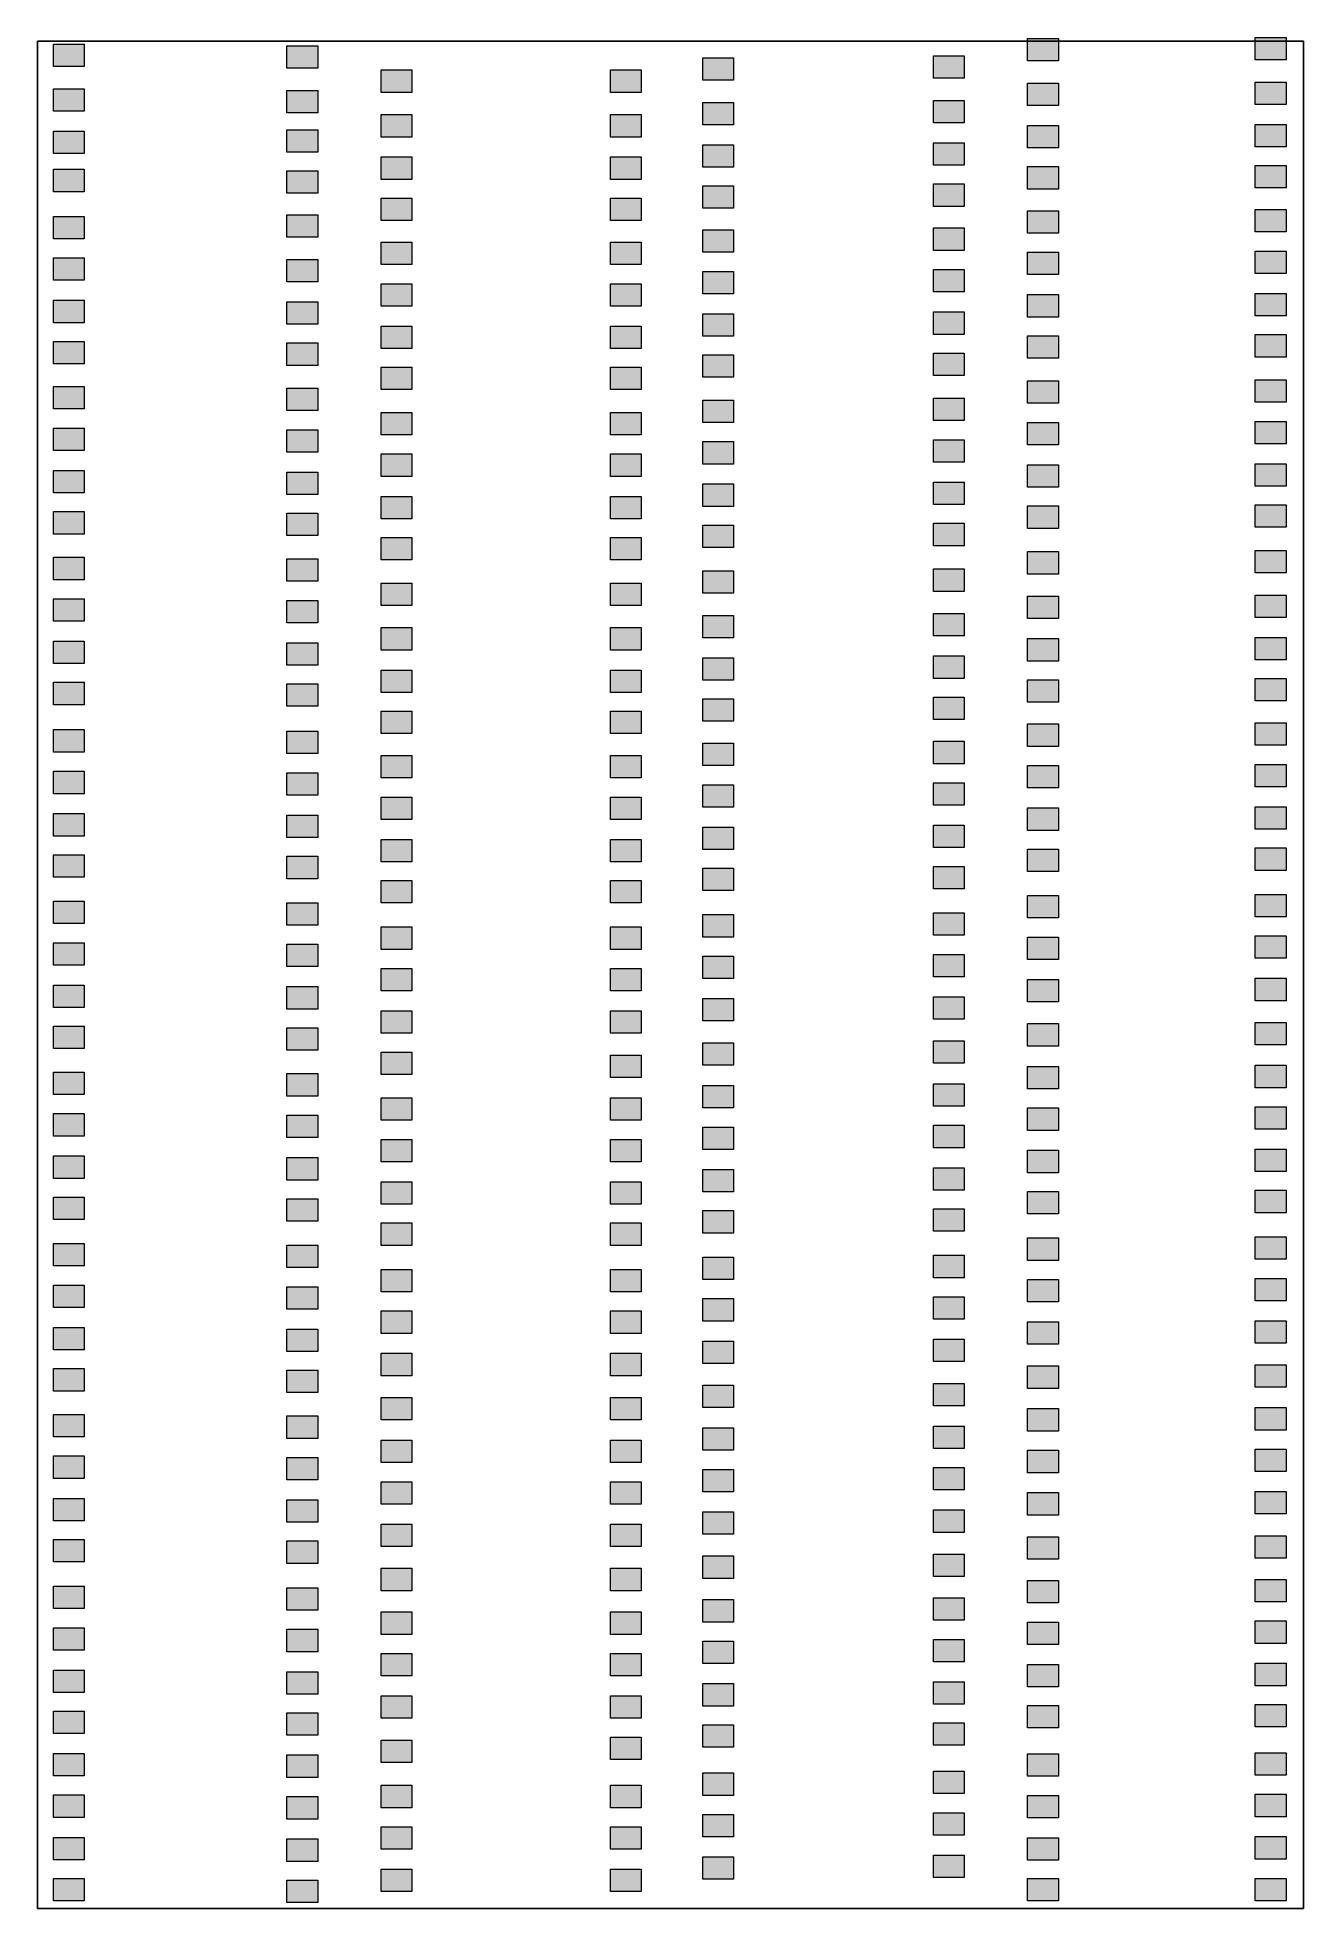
# Model space of a CAD drawing. Header units: inches. Extents: x 31 to 178, y -251 to -34.
import ezdxf

# ---------------------------------------------------------------- set-up
doc = ezdxf.new("R2010")
doc.units = ezdxf.units.IN
doc.header["$MEASUREMENT"] = 0
doc.layers.add('Capa 1', color=7, linetype='Continuous')
picture_1 = doc.add_image_def('image1.jpg', size_in_pixel=(572, 822))

msp = doc.modelspace()

# ---------------------------------------------------------------- hatches: boundary and pattern name
at = {"layer": 'Capa 1', "true_color": 0xfefefe}
h = msp.add_hatch(color=7, dxfattribs=at)
h.dxf.hatch_style = 2
h.paths.add_polyline_path([(36.2, -37.04), (32.63, -37.04), (32.63, -34.44), (36.2, -34.44)])
h = msp.add_hatch(color=7, dxfattribs=at)
h.dxf.hatch_style = 2
h.paths.add_polyline_path([(63.34, -37.22), (59.77, -37.22), (59.77, -34.61), (63.34, -34.61)])
h = msp.add_hatch(color=7, dxfattribs=at)
h.dxf.hatch_style = 2
h.paths.add_polyline_path([(149.42, -36.38), (145.85, -36.38), (145.85, -33.78), (149.42, -33.78)])
h = msp.add_hatch(color=7, dxfattribs=at)
h.dxf.hatch_style = 2
h.paths.add_polyline_path([(175.88, -36.25), (172.31, -36.25), (172.31, -33.65), (175.88, -33.65)])
h = msp.add_hatch(color=7, dxfattribs=at)
h.dxf.hatch_style = 2
h.paths.add_polyline_path([(111.68, -38.61), (108.11, -38.61), (108.11, -36), (111.68, -36)])
h = msp.add_hatch(color=7, dxfattribs=at)
h.dxf.hatch_style = 2
h.paths.add_polyline_path([(138.49, -38.39), (134.92, -38.39), (134.92, -35.79), (138.49, -35.79)])
h = msp.add_hatch(color=7, dxfattribs=at)
h.dxf.hatch_style = 2
h.paths.add_polyline_path([(74.28, -40.04), (70.71, -40.04), (70.71, -37.43), (74.28, -37.43)])
h = msp.add_hatch(color=7, dxfattribs=at)
h.dxf.hatch_style = 2
h.paths.add_polyline_path([(100.92, -40.04), (97.35, -40.04), (97.35, -37.43), (100.92, -37.43)])
h = msp.add_hatch(color=7, dxfattribs=at)
h.dxf.hatch_style = 2
h.paths.add_polyline_path([(149.42, -41.57), (145.85, -41.57), (145.85, -38.96), (149.42, -38.96)])
h = msp.add_hatch(color=7, dxfattribs=at)
h.dxf.hatch_style = 2
h.paths.add_polyline_path([(175.88, -41.44), (172.31, -41.44), (172.31, -38.83), (175.88, -38.83)])
h = msp.add_hatch(color=7, dxfattribs=at)
h.dxf.hatch_style = 2
h.paths.add_polyline_path([(36.2, -42.23), (32.63, -42.23), (32.63, -39.62), (36.2, -39.62)])
h = msp.add_hatch(color=7, dxfattribs=at)
h.dxf.hatch_style = 2
h.paths.add_polyline_path([(63.34, -42.41), (59.77, -42.41), (59.77, -39.8), (63.34, -39.8)])
h = msp.add_hatch(color=7, dxfattribs=at)
h.dxf.hatch_style = 2
h.paths.add_polyline_path([(111.68, -43.79), (108.11, -43.79), (108.11, -41.19), (111.68, -41.19)])
h = msp.add_hatch(color=7, dxfattribs=at)
h.dxf.hatch_style = 2
h.paths.add_polyline_path([(138.49, -43.58), (134.92, -43.58), (134.92, -40.97), (138.49, -40.97)])
h = msp.add_hatch(color=7, dxfattribs=at)
h.dxf.hatch_style = 2
h.paths.add_polyline_path([(74.28, -45.23), (70.71, -45.23), (70.71, -42.62), (74.28, -42.62)])
h = msp.add_hatch(color=7, dxfattribs=at)
h.dxf.hatch_style = 2
h.paths.add_polyline_path([(100.92, -45.23), (97.35, -45.23), (97.35, -42.62), (100.92, -42.62)])
h = msp.add_hatch(color=7, dxfattribs=at)
h.dxf.hatch_style = 2
h.paths.add_polyline_path([(36.2, -47.15), (32.63, -47.15), (32.63, -44.54), (36.2, -44.54)])
h = msp.add_hatch(color=7, dxfattribs=at)
h.dxf.hatch_style = 2
h.paths.add_polyline_path([(63.34, -46.97), (59.77, -46.97), (59.77, -44.37), (63.34, -44.37)])
h = msp.add_hatch(color=7, dxfattribs=at)
h.dxf.hatch_style = 2
h.paths.add_polyline_path([(149.42, -46.49), (145.85, -46.49), (145.85, -43.88), (149.42, -43.88)])
h = msp.add_hatch(color=7, dxfattribs=at)
h.dxf.hatch_style = 2
h.paths.add_polyline_path([(175.88, -46.36), (172.31, -46.36), (172.31, -43.75), (175.88, -43.75)])
h = msp.add_hatch(color=7, dxfattribs=at)
h.dxf.hatch_style = 2
h.paths.add_polyline_path([(74.28, -50.15), (70.71, -50.15), (70.71, -47.54), (74.28, -47.54)])
h = msp.add_hatch(color=7, dxfattribs=at)
h.dxf.hatch_style = 2
h.paths.add_polyline_path([(100.92, -50.15), (97.35, -50.15), (97.35, -47.54), (100.92, -47.54)])
h = msp.add_hatch(color=7, dxfattribs=at)
h.dxf.hatch_style = 2
h.paths.add_polyline_path([(111.68, -48.71), (108.11, -48.71), (108.11, -46.11), (111.68, -46.11)])
h = msp.add_hatch(color=7, dxfattribs=at)
h.dxf.hatch_style = 2
h.paths.add_polyline_path([(138.49, -48.5), (134.92, -48.5), (134.92, -45.89), (138.49, -45.89)])
h = msp.add_hatch(color=7, dxfattribs=at)
h.dxf.hatch_style = 2
h.paths.add_polyline_path([(36.2, -51.57), (32.63, -51.57), (32.63, -48.97), (36.2, -48.97)])
h = msp.add_hatch(color=7, dxfattribs=at)
h.dxf.hatch_style = 2
h.paths.add_polyline_path([(63.34, -51.75), (59.77, -51.75), (59.77, -49.15), (63.34, -49.15)])
h = msp.add_hatch(color=7, dxfattribs=at)
h.dxf.hatch_style = 2
h.paths.add_polyline_path([(149.42, -51.27), (145.85, -51.27), (145.85, -48.66), (149.42, -48.66)])
h = msp.add_hatch(color=7, dxfattribs=at)
h.dxf.hatch_style = 2
h.paths.add_polyline_path([(175.88, -51.14), (172.31, -51.14), (172.31, -48.53), (175.88, -48.53)])
h = msp.add_hatch(color=7, dxfattribs=at)
h.dxf.hatch_style = 2
h.paths.add_polyline_path([(111.68, -53.49), (108.11, -53.49), (108.11, -50.89), (111.68, -50.89)])
h = msp.add_hatch(color=7, dxfattribs=at)
h.dxf.hatch_style = 2
h.paths.add_polyline_path([(138.49, -53.28), (134.92, -53.28), (134.92, -50.67), (138.49, -50.67)])
h = msp.add_hatch(color=7, dxfattribs=at)
h.dxf.hatch_style = 2
h.paths.add_polyline_path([(63.34, -56.87), (59.77, -56.87), (59.77, -54.26), (63.34, -54.26)])
h = msp.add_hatch(color=7, dxfattribs=at)
h.dxf.hatch_style = 2
h.paths.add_polyline_path([(74.28, -54.93), (70.71, -54.93), (70.71, -52.32), (74.28, -52.32)])
h = msp.add_hatch(color=7, dxfattribs=at)
h.dxf.hatch_style = 2
h.paths.add_polyline_path([(100.92, -54.93), (97.35, -54.93), (97.35, -52.32), (100.92, -52.32)])
h = msp.add_hatch(color=7, dxfattribs=at)
h.dxf.hatch_style = 2
h.paths.add_polyline_path([(149.42, -56.38), (145.85, -56.38), (145.85, -53.78), (149.42, -53.78)])
h = msp.add_hatch(color=7, dxfattribs=at)
h.dxf.hatch_style = 2
h.paths.add_polyline_path([(175.88, -56.25), (172.31, -56.25), (172.31, -53.65), (175.88, -53.65)])
h = msp.add_hatch(color=7, dxfattribs=at)
h.dxf.hatch_style = 2
h.paths.add_polyline_path([(36.2, -57.04), (32.63, -57.04), (32.63, -54.44), (36.2, -54.44)])
h = msp.add_hatch(color=7, dxfattribs=at)
h.dxf.hatch_style = 2
h.paths.add_polyline_path([(111.68, -58.61), (108.11, -58.61), (108.11, -56), (111.68, -56)])
h = msp.add_hatch(color=7, dxfattribs=at)
h.dxf.hatch_style = 2
h.paths.add_polyline_path([(138.49, -58.39), (134.92, -58.39), (134.92, -55.79), (138.49, -55.79)])
h = msp.add_hatch(color=7, dxfattribs=at)
h.dxf.hatch_style = 2
h.paths.add_polyline_path([(74.28, -60.04), (70.71, -60.04), (70.71, -57.43), (74.28, -57.43)])
h = msp.add_hatch(color=7, dxfattribs=at)
h.dxf.hatch_style = 2
h.paths.add_polyline_path([(100.92, -60.04), (97.35, -60.04), (97.35, -57.43), (100.92, -57.43)])
h = msp.add_hatch(color=7, dxfattribs=at)
h.dxf.hatch_style = 2
h.paths.add_polyline_path([(149.42, -61.21), (145.85, -61.21), (145.85, -58.61), (149.42, -58.61)])
h = msp.add_hatch(color=7, dxfattribs=at)
h.dxf.hatch_style = 2
h.paths.add_polyline_path([(175.88, -61.08), (172.31, -61.08), (172.31, -58.48), (175.88, -58.48)])
h = msp.add_hatch(color=7, dxfattribs=at)
h.dxf.hatch_style = 2
h.paths.add_polyline_path([(36.2, -61.87), (32.63, -61.87), (32.63, -59.27), (36.2, -59.27)])
h = msp.add_hatch(color=7, dxfattribs=at)
h.dxf.hatch_style = 2
h.paths.add_polyline_path([(63.34, -62.05), (59.77, -62.05), (59.77, -59.45), (63.34, -59.45)])
h = msp.add_hatch(color=7, dxfattribs=at)
h.dxf.hatch_style = 2
h.paths.add_polyline_path([(111.68, -63.44), (108.11, -63.44), (108.11, -60.83), (111.68, -60.83)])
h = msp.add_hatch(color=7, dxfattribs=at)
h.dxf.hatch_style = 2
h.paths.add_polyline_path([(138.49, -63.22), (134.92, -63.22), (134.92, -60.62), (138.49, -60.62)])
h = msp.add_hatch(color=7, dxfattribs=at)
h.dxf.hatch_style = 2
h.paths.add_polyline_path([(74.28, -64.87), (70.71, -64.87), (70.71, -62.27), (74.28, -62.27)])
h = msp.add_hatch(color=7, dxfattribs=at)
h.dxf.hatch_style = 2
h.paths.add_polyline_path([(100.92, -64.87), (97.35, -64.87), (97.35, -62.27), (100.92, -62.27)])
h = msp.add_hatch(color=7, dxfattribs=at)
h.dxf.hatch_style = 2
h.paths.add_polyline_path([(36.2, -66.8), (32.63, -66.8), (32.63, -64.19), (36.2, -64.19)])
h = msp.add_hatch(color=7, dxfattribs=at)
h.dxf.hatch_style = 2
h.paths.add_polyline_path([(63.34, -66.97), (59.77, -66.97), (59.77, -64.37), (63.34, -64.37)])
h = msp.add_hatch(color=7, dxfattribs=at)
h.dxf.hatch_style = 2
h.paths.add_polyline_path([(149.42, -66.14), (145.85, -66.14), (145.85, -63.53), (149.42, -63.53)])
h = msp.add_hatch(color=7, dxfattribs=at)
h.dxf.hatch_style = 2
h.paths.add_polyline_path([(175.88, -66.01), (172.31, -66.01), (172.31, -63.4), (175.88, -63.4)])
h = msp.add_hatch(color=7, dxfattribs=at)
h.dxf.hatch_style = 2
h.paths.add_polyline_path([(74.28, -69.79), (70.71, -69.79), (70.71, -67.19), (74.28, -67.19)])
h = msp.add_hatch(color=7, dxfattribs=at)
h.dxf.hatch_style = 2
h.paths.add_polyline_path([(100.92, -69.79), (97.35, -69.79), (97.35, -67.19), (100.92, -67.19)])
h = msp.add_hatch(color=7, dxfattribs=at)
h.dxf.hatch_style = 2
h.paths.add_polyline_path([(111.68, -68.36), (108.11, -68.36), (108.11, -65.75), (111.68, -65.75)])
h = msp.add_hatch(color=7, dxfattribs=at)
h.dxf.hatch_style = 2
h.paths.add_polyline_path([(138.49, -68.15), (134.92, -68.15), (134.92, -65.54), (138.49, -65.54)])
h = msp.add_hatch(color=7, dxfattribs=at)
h.dxf.hatch_style = 2
h.paths.add_polyline_path([(36.2, -71.57), (32.63, -71.57), (32.63, -68.97), (36.2, -68.97)])
h = msp.add_hatch(color=7, dxfattribs=at)
h.dxf.hatch_style = 2
h.paths.add_polyline_path([(63.34, -71.75), (59.77, -71.75), (59.77, -69.15), (63.34, -69.15)])
h = msp.add_hatch(color=7, dxfattribs=at)
h.dxf.hatch_style = 2
h.paths.add_polyline_path([(149.42, -70.91), (145.85, -70.91), (145.85, -68.31), (149.42, -68.31)])
h = msp.add_hatch(color=7, dxfattribs=at)
h.dxf.hatch_style = 2
h.paths.add_polyline_path([(175.88, -70.78), (172.31, -70.78), (172.31, -68.18), (175.88, -68.18)])
h = msp.add_hatch(color=7, dxfattribs=at)
h.dxf.hatch_style = 2
h.paths.add_polyline_path([(111.68, -73.14), (108.11, -73.14), (108.11, -70.53), (111.68, -70.53)])
h = msp.add_hatch(color=7, dxfattribs=at)
h.dxf.hatch_style = 2
h.paths.add_polyline_path([(138.49, -72.93), (134.92, -72.93), (134.92, -70.32), (138.49, -70.32)])
h = msp.add_hatch(color=7, dxfattribs=at)
h.dxf.hatch_style = 2
h.paths.add_polyline_path([(74.28, -74.57), (70.71, -74.57), (70.71, -71.97), (74.28, -71.97)])
h = msp.add_hatch(color=7, dxfattribs=at)
h.dxf.hatch_style = 2
h.paths.add_polyline_path([(100.92, -74.57), (97.35, -74.57), (97.35, -71.97), (100.92, -71.97)])
h = msp.add_hatch(color=7, dxfattribs=at)
h.dxf.hatch_style = 2
h.paths.add_polyline_path([(149.42, -76.16), (145.85, -76.16), (145.85, -73.56), (149.42, -73.56)])
h = msp.add_hatch(color=7, dxfattribs=at)
h.dxf.hatch_style = 2
h.paths.add_polyline_path([(175.88, -76.03), (172.31, -76.03), (172.31, -73.43), (175.88, -73.43)])
h = msp.add_hatch(color=7, dxfattribs=at)
h.dxf.hatch_style = 2
h.paths.add_polyline_path([(36.2, -76.82), (32.63, -76.82), (32.63, -74.22), (36.2, -74.22)])
h = msp.add_hatch(color=7, dxfattribs=at)
h.dxf.hatch_style = 2
h.paths.add_polyline_path([(63.34, -77), (59.77, -77), (59.77, -74.39), (63.34, -74.39)])
h = msp.add_hatch(color=7, dxfattribs=at)
h.dxf.hatch_style = 2
h.paths.add_polyline_path([(111.68, -78.39), (108.11, -78.39), (108.11, -75.78), (111.68, -75.78)])
h = msp.add_hatch(color=7, dxfattribs=at)
h.dxf.hatch_style = 2
h.paths.add_polyline_path([(138.49, -78.17), (134.92, -78.17), (134.92, -75.57), (138.49, -75.57)])
h = msp.add_hatch(color=7, dxfattribs=at)
h.dxf.hatch_style = 2
h.paths.add_polyline_path([(74.28, -79.82), (70.71, -79.82), (70.71, -77.21), (74.28, -77.21)])
h = msp.add_hatch(color=7, dxfattribs=at)
h.dxf.hatch_style = 2
h.paths.add_polyline_path([(100.92, -79.82), (97.35, -79.82), (97.35, -77.21), (100.92, -77.21)])
h = msp.add_hatch(color=7, dxfattribs=at)
h.dxf.hatch_style = 2
h.paths.add_polyline_path([(175.88, -80.86), (172.31, -80.86), (172.31, -78.26), (175.88, -78.26)])
h = msp.add_hatch(color=7, dxfattribs=at)
h.dxf.hatch_style = 2
h.paths.add_polyline_path([(36.2, -81.65), (32.63, -81.65), (32.63, -79.05), (36.2, -79.05)])
h = msp.add_hatch(color=7, dxfattribs=at)
h.dxf.hatch_style = 2
h.paths.add_polyline_path([(63.34, -81.83), (59.77, -81.83), (59.77, -79.23), (63.34, -79.23)])
h = msp.add_hatch(color=7, dxfattribs=at)
h.dxf.hatch_style = 2
h.paths.add_polyline_path([(138.49, -83), (134.92, -83), (134.92, -80.4), (138.49, -80.4)])
h = msp.add_hatch(color=7, dxfattribs=at)
h.dxf.hatch_style = 2
h.paths.add_polyline_path([(149.42, -80.99), (145.85, -80.99), (145.85, -78.39), (149.42, -78.39)])
h = msp.add_hatch(color=7, dxfattribs=at)
h.dxf.hatch_style = 2
h.paths.add_polyline_path([(74.28, -84.65), (70.71, -84.65), (70.71, -82.04), (74.28, -82.04)])
h = msp.add_hatch(color=7, dxfattribs=at)
h.dxf.hatch_style = 2
h.paths.add_polyline_path([(100.92, -84.65), (97.35, -84.65), (97.35, -82.04), (100.92, -82.04)])
h = msp.add_hatch(color=7, dxfattribs=at)
h.dxf.hatch_style = 2
h.paths.add_polyline_path([(111.68, -83.22), (108.11, -83.22), (108.11, -80.61), (111.68, -80.61)])
h = msp.add_hatch(color=7, dxfattribs=at)
h.dxf.hatch_style = 2
h.paths.add_polyline_path([(36.2, -86.58), (32.63, -86.58), (32.63, -83.97), (36.2, -83.97)])
h = msp.add_hatch(color=7, dxfattribs=at)
h.dxf.hatch_style = 2
h.paths.add_polyline_path([(63.34, -86.75), (59.77, -86.75), (59.77, -84.15), (63.34, -84.15)])
h = msp.add_hatch(color=7, dxfattribs=at)
h.dxf.hatch_style = 2
h.paths.add_polyline_path([(149.42, -85.92), (145.85, -85.92), (145.85, -83.31), (149.42, -83.31)])
h = msp.add_hatch(color=7, dxfattribs=at)
h.dxf.hatch_style = 2
h.paths.add_polyline_path([(175.88, -85.79), (172.31, -85.79), (172.31, -83.18), (175.88, -83.18)])
h = msp.add_hatch(color=7, dxfattribs=at)
h.dxf.hatch_style = 2
h.paths.add_polyline_path([(74.28, -89.57), (70.71, -89.57), (70.71, -86.97), (74.28, -86.97)])
h = msp.add_hatch(color=7, dxfattribs=at)
h.dxf.hatch_style = 2
h.paths.add_polyline_path([(100.92, -89.57), (97.35, -89.57), (97.35, -86.97), (100.92, -86.97)])
h = msp.add_hatch(color=7, dxfattribs=at)
h.dxf.hatch_style = 2
h.paths.add_polyline_path([(111.68, -88.14), (108.11, -88.14), (108.11, -85.53), (111.68, -85.53)])
h = msp.add_hatch(color=7, dxfattribs=at)
h.dxf.hatch_style = 2
h.paths.add_polyline_path([(138.49, -87.93), (134.92, -87.93), (134.92, -85.32), (138.49, -85.32)])
h = msp.add_hatch(color=7, dxfattribs=at)
h.dxf.hatch_style = 2
h.paths.add_polyline_path([(36.2, -91.35), (32.63, -91.35), (32.63, -88.75), (36.2, -88.75)])
h = msp.add_hatch(color=7, dxfattribs=at)
h.dxf.hatch_style = 2
h.paths.add_polyline_path([(63.34, -91.53), (59.77, -91.53), (59.77, -88.93), (63.34, -88.93)])
h = msp.add_hatch(color=7, dxfattribs=at)
h.dxf.hatch_style = 2
h.paths.add_polyline_path([(149.42, -90.69), (145.85, -90.69), (145.85, -88.09), (149.42, -88.09)])
h = msp.add_hatch(color=7, dxfattribs=at)
h.dxf.hatch_style = 2
h.paths.add_polyline_path([(175.88, -90.56), (172.31, -90.56), (172.31, -87.96), (175.88, -87.96)])
h = msp.add_hatch(color=7, dxfattribs=at)
h.dxf.hatch_style = 2
h.paths.add_polyline_path([(111.68, -92.92), (108.11, -92.92), (108.11, -90.31), (111.68, -90.31)])
h = msp.add_hatch(color=7, dxfattribs=at)
h.dxf.hatch_style = 2
h.paths.add_polyline_path([(138.49, -92.71), (134.92, -92.71), (134.92, -90.1), (138.49, -90.1)])
h = msp.add_hatch(color=7, dxfattribs=at)
h.dxf.hatch_style = 2
h.paths.add_polyline_path([(74.28, -94.35), (70.71, -94.35), (70.71, -91.75), (74.28, -91.75)])
h = msp.add_hatch(color=7, dxfattribs=at)
h.dxf.hatch_style = 2
h.paths.add_polyline_path([(100.92, -94.35), (97.35, -94.35), (97.35, -91.75), (100.92, -91.75)])
h = msp.add_hatch(color=7, dxfattribs=at)
h.dxf.hatch_style = 2
h.paths.add_polyline_path([(149.42, -96), (145.85, -96), (145.85, -93.39), (149.42, -93.39)])
h = msp.add_hatch(color=7, dxfattribs=at)
h.dxf.hatch_style = 2
h.paths.add_polyline_path([(175.88, -95.87), (172.31, -95.87), (172.31, -93.26), (175.88, -93.26)])
h = msp.add_hatch(color=7, dxfattribs=at)
h.dxf.hatch_style = 2
h.paths.add_polyline_path([(36.2, -96.66), (32.63, -96.66), (32.63, -94.05), (36.2, -94.05)])
h = msp.add_hatch(color=7, dxfattribs=at)
h.dxf.hatch_style = 2
h.paths.add_polyline_path([(63.34, -96.84), (59.77, -96.84), (59.77, -94.23), (63.34, -94.23)])
h = msp.add_hatch(color=7, dxfattribs=at)
h.dxf.hatch_style = 2
h.paths.add_polyline_path([(111.68, -98.22), (108.11, -98.22), (108.11, -95.62), (111.68, -95.62)])
h = msp.add_hatch(color=7, dxfattribs=at)
h.dxf.hatch_style = 2
h.paths.add_polyline_path([(138.49, -98.01), (134.92, -98.01), (134.92, -95.4), (138.49, -95.4)])
h = msp.add_hatch(color=7, dxfattribs=at)
h.dxf.hatch_style = 2
h.paths.add_polyline_path([(74.28, -99.66), (70.71, -99.66), (70.71, -97.05), (74.28, -97.05)])
h = msp.add_hatch(color=7, dxfattribs=at)
h.dxf.hatch_style = 2
h.paths.add_polyline_path([(100.92, -99.66), (97.35, -99.66), (97.35, -97.05), (100.92, -97.05)])
h = msp.add_hatch(color=7, dxfattribs=at)
h.dxf.hatch_style = 2
h.paths.add_polyline_path([(36.2, -101.49), (32.63, -101.49), (32.63, -98.88), (36.2, -98.88)])
h = msp.add_hatch(color=7, dxfattribs=at)
h.dxf.hatch_style = 2
h.paths.add_polyline_path([(63.34, -101.67), (59.77, -101.67), (59.77, -99.06), (63.34, -99.06)])
h = msp.add_hatch(color=7, dxfattribs=at)
h.dxf.hatch_style = 2
h.paths.add_polyline_path([(149.42, -101.18), (145.85, -101.18), (145.85, -98.58), (149.42, -98.58)])
h = msp.add_hatch(color=7, dxfattribs=at)
h.dxf.hatch_style = 2
h.paths.add_polyline_path([(175.88, -101.05), (172.31, -101.05), (172.31, -98.45), (175.88, -98.45)])
h = msp.add_hatch(color=7, dxfattribs=at)
h.dxf.hatch_style = 2
h.paths.add_polyline_path([(111.68, -103.41), (108.11, -103.41), (108.11, -100.8), (111.68, -100.8)])
h = msp.add_hatch(color=7, dxfattribs=at)
h.dxf.hatch_style = 2
h.paths.add_polyline_path([(138.49, -103.19), (134.92, -103.19), (134.92, -100.59), (138.49, -100.59)])
h = msp.add_hatch(color=7, dxfattribs=at)
h.dxf.hatch_style = 2
h.paths.add_polyline_path([(36.2, -106.41), (32.63, -106.41), (32.63, -103.81), (36.2, -103.81)])
h = msp.add_hatch(color=7, dxfattribs=at)
h.dxf.hatch_style = 2
h.paths.add_polyline_path([(63.34, -106.59), (59.77, -106.59), (59.77, -103.99), (63.34, -103.99)])
h = msp.add_hatch(color=7, dxfattribs=at)
h.dxf.hatch_style = 2
h.paths.add_polyline_path([(74.28, -104.84), (70.71, -104.84), (70.71, -102.23), (74.28, -102.23)])
h = msp.add_hatch(color=7, dxfattribs=at)
h.dxf.hatch_style = 2
h.paths.add_polyline_path([(100.92, -104.84), (97.35, -104.84), (97.35, -102.23), (100.92, -102.23)])
h = msp.add_hatch(color=7, dxfattribs=at)
h.dxf.hatch_style = 2
h.paths.add_polyline_path([(149.42, -106.11), (145.85, -106.11), (145.85, -103.5), (149.42, -103.5)])
h = msp.add_hatch(color=7, dxfattribs=at)
h.dxf.hatch_style = 2
h.paths.add_polyline_path([(175.88, -105.98), (172.31, -105.98), (172.31, -103.37), (175.88, -103.37)])
h = msp.add_hatch(color=7, dxfattribs=at)
h.dxf.hatch_style = 2
h.paths.add_polyline_path([(111.68, -108.33), (108.11, -108.33), (108.11, -105.72), (111.68, -105.72)])
h = msp.add_hatch(color=7, dxfattribs=at)
h.dxf.hatch_style = 2
h.paths.add_polyline_path([(138.49, -108.12), (134.92, -108.12), (134.92, -105.51), (138.49, -105.51)])
h = msp.add_hatch(color=7, dxfattribs=at)
h.dxf.hatch_style = 2
h.paths.add_polyline_path([(36.2, -111.19), (32.63, -111.19), (32.63, -108.58), (36.2, -108.58)])
h = msp.add_hatch(color=7, dxfattribs=at)
h.dxf.hatch_style = 2
h.paths.add_polyline_path([(74.28, -109.76), (70.71, -109.76), (70.71, -107.16), (74.28, -107.16)])
h = msp.add_hatch(color=7, dxfattribs=at)
h.dxf.hatch_style = 2
h.paths.add_polyline_path([(100.92, -109.76), (97.35, -109.76), (97.35, -107.16), (100.92, -107.16)])
h = msp.add_hatch(color=7, dxfattribs=at)
h.dxf.hatch_style = 2
h.paths.add_polyline_path([(149.42, -110.88), (145.85, -110.88), (145.85, -108.28), (149.42, -108.28)])
h = msp.add_hatch(color=7, dxfattribs=at)
h.dxf.hatch_style = 2
h.paths.add_polyline_path([(175.88, -110.75), (172.31, -110.75), (172.31, -108.15), (175.88, -108.15)])
h = msp.add_hatch(color=7, dxfattribs=at)
h.dxf.hatch_style = 2
h.paths.add_polyline_path([(63.34, -111.37), (59.77, -111.37), (59.77, -108.76), (63.34, -108.76)])
h = msp.add_hatch(color=7, dxfattribs=at)
h.dxf.hatch_style = 2
h.paths.add_polyline_path([(111.68, -113.11), (108.11, -113.11), (108.11, -110.5), (111.68, -110.5)])
h = msp.add_hatch(color=7, dxfattribs=at)
h.dxf.hatch_style = 2
h.paths.add_polyline_path([(138.49, -112.9), (134.92, -112.9), (134.92, -110.29), (138.49, -110.29)])
h = msp.add_hatch(color=7, dxfattribs=at)
h.dxf.hatch_style = 2
h.paths.add_polyline_path([(74.28, -114.54), (70.71, -114.54), (70.71, -111.94), (74.28, -111.94)])
h = msp.add_hatch(color=7, dxfattribs=at)
h.dxf.hatch_style = 2
h.paths.add_polyline_path([(100.92, -114.54), (97.35, -114.54), (97.35, -111.94), (100.92, -111.94)])
h = msp.add_hatch(color=7, dxfattribs=at)
h.dxf.hatch_style = 2
h.paths.add_polyline_path([(36.2, -116.69), (32.63, -116.69), (32.63, -114.08), (36.2, -114.08)])
h = msp.add_hatch(color=7, dxfattribs=at)
h.dxf.hatch_style = 2
h.paths.add_polyline_path([(63.34, -116.87), (59.77, -116.87), (59.77, -114.26), (63.34, -114.26)])
h = msp.add_hatch(color=7, dxfattribs=at)
h.dxf.hatch_style = 2
h.paths.add_polyline_path([(149.42, -116.03), (145.85, -116.03), (145.85, -113.42), (149.42, -113.42)])
h = msp.add_hatch(color=7, dxfattribs=at)
h.dxf.hatch_style = 2
h.paths.add_polyline_path([(175.88, -115.9), (172.31, -115.9), (172.31, -113.29), (175.88, -113.29)])
h = msp.add_hatch(color=7, dxfattribs=at)
h.dxf.hatch_style = 2
h.paths.add_polyline_path([(74.28, -119.69), (70.71, -119.69), (70.71, -117.08), (74.28, -117.08)])
h = msp.add_hatch(color=7, dxfattribs=at)
h.dxf.hatch_style = 2
h.paths.add_polyline_path([(100.92, -119.69), (97.35, -119.69), (97.35, -117.08), (100.92, -117.08)])
h = msp.add_hatch(color=7, dxfattribs=at)
h.dxf.hatch_style = 2
h.paths.add_polyline_path([(111.68, -118.25), (108.11, -118.25), (108.11, -115.65), (111.68, -115.65)])
h = msp.add_hatch(color=7, dxfattribs=at)
h.dxf.hatch_style = 2
h.paths.add_polyline_path([(138.49, -118.04), (134.92, -118.04), (134.92, -115.43), (138.49, -115.43)])
h = msp.add_hatch(color=7, dxfattribs=at)
h.dxf.hatch_style = 2
h.paths.add_polyline_path([(36.2, -121.52), (32.63, -121.52), (32.63, -118.91), (36.2, -118.91)])
h = msp.add_hatch(color=7, dxfattribs=at)
h.dxf.hatch_style = 2
h.paths.add_polyline_path([(63.34, -121.7), (59.77, -121.7), (59.77, -119.09), (63.34, -119.09)])
h = msp.add_hatch(color=7, dxfattribs=at)
h.dxf.hatch_style = 2
h.paths.add_polyline_path([(149.42, -120.86), (145.85, -120.86), (145.85, -118.25), (149.42, -118.25)])
h = msp.add_hatch(color=7, dxfattribs=at)
h.dxf.hatch_style = 2
h.paths.add_polyline_path([(175.88, -120.73), (172.31, -120.73), (172.31, -118.12), (175.88, -118.12)])
h = msp.add_hatch(color=7, dxfattribs=at)
h.dxf.hatch_style = 2
h.paths.add_polyline_path([(111.68, -123.08), (108.11, -123.08), (108.11, -120.48), (111.68, -120.48)])
h = msp.add_hatch(color=7, dxfattribs=at)
h.dxf.hatch_style = 2
h.paths.add_polyline_path([(138.49, -122.87), (134.92, -122.87), (134.92, -120.27), (138.49, -120.27)])
h = msp.add_hatch(color=7, dxfattribs=at)
h.dxf.hatch_style = 2
h.paths.add_polyline_path([(36.2, -126.44), (32.63, -126.44), (32.63, -123.84), (36.2, -123.84)])
h = msp.add_hatch(color=7, dxfattribs=at)
h.dxf.hatch_style = 2
h.paths.add_polyline_path([(74.28, -124.52), (70.71, -124.52), (70.71, -121.91), (74.28, -121.91)])
h = msp.add_hatch(color=7, dxfattribs=at)
h.dxf.hatch_style = 2
h.paths.add_polyline_path([(100.92, -124.52), (97.35, -124.52), (97.35, -121.91), (100.92, -121.91)])
h = msp.add_hatch(color=7, dxfattribs=at)
h.dxf.hatch_style = 2
h.paths.add_polyline_path([(149.42, -125.78), (145.85, -125.78), (145.85, -123.18), (149.42, -123.18)])
h = msp.add_hatch(color=7, dxfattribs=at)
h.dxf.hatch_style = 2
h.paths.add_polyline_path([(175.88, -125.65), (172.31, -125.65), (172.31, -123.05), (175.88, -123.05)])
h = msp.add_hatch(color=7, dxfattribs=at)
h.dxf.hatch_style = 2
h.paths.add_polyline_path([(63.34, -126.62), (59.77, -126.62), (59.77, -124.02), (63.34, -124.02)])
h = msp.add_hatch(color=7, dxfattribs=at)
h.dxf.hatch_style = 2
h.paths.add_polyline_path([(111.68, -128.01), (108.11, -128.01), (108.11, -125.4), (111.68, -125.4)])
h = msp.add_hatch(color=7, dxfattribs=at)
h.dxf.hatch_style = 2
h.paths.add_polyline_path([(138.49, -127.79), (134.92, -127.79), (134.92, -125.19), (138.49, -125.19)])
h = msp.add_hatch(color=7, dxfattribs=at)
h.dxf.hatch_style = 2
h.paths.add_polyline_path([(74.28, -129.44), (70.71, -129.44), (70.71, -126.84), (74.28, -126.84)])
h = msp.add_hatch(color=7, dxfattribs=at)
h.dxf.hatch_style = 2
h.paths.add_polyline_path([(100.92, -129.44), (97.35, -129.44), (97.35, -126.84), (100.92, -126.84)])
h = msp.add_hatch(color=7, dxfattribs=at)
h.dxf.hatch_style = 2
h.paths.add_polyline_path([(149.42, -130.56), (145.85, -130.56), (145.85, -127.96), (149.42, -127.96)])
h = msp.add_hatch(color=7, dxfattribs=at)
h.dxf.hatch_style = 2
h.paths.add_polyline_path([(175.88, -130.43), (172.31, -130.43), (172.31, -127.83), (175.88, -127.83)])
h = msp.add_hatch(color=7, dxfattribs=at)
h.dxf.hatch_style = 2
h.paths.add_polyline_path([(36.2, -131.22), (32.63, -131.22), (32.63, -128.62), (36.2, -128.62)])
h = msp.add_hatch(color=7, dxfattribs=at)
h.dxf.hatch_style = 2
h.paths.add_polyline_path([(63.34, -131.4), (59.77, -131.4), (59.77, -128.79), (63.34, -128.79)])
h = msp.add_hatch(color=7, dxfattribs=at)
h.dxf.hatch_style = 2
h.paths.add_polyline_path([(111.68, -132.79), (108.11, -132.79), (108.11, -130.18), (111.68, -130.18)])
h = msp.add_hatch(color=7, dxfattribs=at)
h.dxf.hatch_style = 2
h.paths.add_polyline_path([(138.49, -132.57), (134.92, -132.57), (134.92, -129.97), (138.49, -129.97)])
h = msp.add_hatch(color=7, dxfattribs=at)
h.dxf.hatch_style = 2
h.paths.add_polyline_path([(74.28, -134.22), (70.71, -134.22), (70.71, -131.61), (74.28, -131.61)])
h = msp.add_hatch(color=7, dxfattribs=at)
h.dxf.hatch_style = 2
h.paths.add_polyline_path([(100.92, -134.22), (97.35, -134.22), (97.35, -131.61), (100.92, -131.61)])
h = msp.add_hatch(color=7, dxfattribs=at)
h.dxf.hatch_style = 2
h.paths.add_polyline_path([(36.2, -136.61), (32.63, -136.61), (32.63, -134.01), (36.2, -134.01)])
h = msp.add_hatch(color=7, dxfattribs=at)
h.dxf.hatch_style = 2
h.paths.add_polyline_path([(63.34, -136.79), (59.77, -136.79), (59.77, -134.19), (63.34, -134.19)])
h = msp.add_hatch(color=7, dxfattribs=at)
h.dxf.hatch_style = 2
h.paths.add_polyline_path([(149.42, -135.95), (145.85, -135.95), (145.85, -133.35), (149.42, -133.35)])
h = msp.add_hatch(color=7, dxfattribs=at)
h.dxf.hatch_style = 2
h.paths.add_polyline_path([(175.88, -135.82), (172.31, -135.82), (172.31, -133.22), (175.88, -133.22)])
h = msp.add_hatch(color=7, dxfattribs=at)
h.dxf.hatch_style = 2
h.paths.add_polyline_path([(111.68, -138.18), (108.11, -138.18), (108.11, -135.57), (111.68, -135.57)])
h = msp.add_hatch(color=7, dxfattribs=at)
h.dxf.hatch_style = 2
h.paths.add_polyline_path([(138.49, -137.96), (134.92, -137.96), (134.92, -135.36), (138.49, -135.36)])
h = msp.add_hatch(color=7, dxfattribs=at)
h.dxf.hatch_style = 2
h.paths.add_polyline_path([(36.2, -141.44), (32.63, -141.44), (32.63, -138.84), (36.2, -138.84)])
h = msp.add_hatch(color=7, dxfattribs=at)
h.dxf.hatch_style = 2
h.paths.add_polyline_path([(63.34, -141.62), (59.77, -141.62), (59.77, -139.02), (63.34, -139.02)])
h = msp.add_hatch(color=7, dxfattribs=at)
h.dxf.hatch_style = 2
h.paths.add_polyline_path([(74.28, -139.61), (70.71, -139.61), (70.71, -137.01), (74.28, -137.01)])
h = msp.add_hatch(color=7, dxfattribs=at)
h.dxf.hatch_style = 2
h.paths.add_polyline_path([(100.92, -139.61), (97.35, -139.61), (97.35, -137.01), (100.92, -137.01)])
h = msp.add_hatch(color=7, dxfattribs=at)
h.dxf.hatch_style = 2
h.paths.add_polyline_path([(149.42, -140.78), (145.85, -140.78), (145.85, -138.18), (149.42, -138.18)])
h = msp.add_hatch(color=7, dxfattribs=at)
h.dxf.hatch_style = 2
h.paths.add_polyline_path([(175.88, -140.65), (172.31, -140.65), (172.31, -138.05), (175.88, -138.05)])
h = msp.add_hatch(color=7, dxfattribs=at)
h.dxf.hatch_style = 2
h.paths.add_polyline_path([(111.68, -143.01), (108.11, -143.01), (108.11, -140.4), (111.68, -140.4)])
h = msp.add_hatch(color=7, dxfattribs=at)
h.dxf.hatch_style = 2
h.paths.add_polyline_path([(138.49, -142.8), (134.92, -142.8), (134.92, -140.19), (138.49, -140.19)])
h = msp.add_hatch(color=7, dxfattribs=at)
h.dxf.hatch_style = 2
h.paths.add_polyline_path([(74.28, -144.44), (70.71, -144.44), (70.71, -141.84), (74.28, -141.84)])
h = msp.add_hatch(color=7, dxfattribs=at)
h.dxf.hatch_style = 2
h.paths.add_polyline_path([(100.92, -144.44), (97.35, -144.44), (97.35, -141.84), (100.92, -141.84)])
h = msp.add_hatch(color=7, dxfattribs=at)
h.dxf.hatch_style = 2
h.paths.add_polyline_path([(149.42, -145.71), (145.85, -145.71), (145.85, -143.1), (149.42, -143.1)])
h = msp.add_hatch(color=7, dxfattribs=at)
h.dxf.hatch_style = 2
h.paths.add_polyline_path([(175.88, -145.58), (172.31, -145.58), (172.31, -142.97), (175.88, -142.97)])
h = msp.add_hatch(color=7, dxfattribs=at)
h.dxf.hatch_style = 2
h.paths.add_polyline_path([(36.2, -146.37), (32.63, -146.37), (32.63, -143.76), (36.2, -143.76)])
h = msp.add_hatch(color=7, dxfattribs=at)
h.dxf.hatch_style = 2
h.paths.add_polyline_path([(63.34, -146.55), (59.77, -146.55), (59.77, -143.94), (63.34, -143.94)])
h = msp.add_hatch(color=7, dxfattribs=at)
h.dxf.hatch_style = 2
h.paths.add_polyline_path([(111.68, -147.93), (108.11, -147.93), (108.11, -145.33), (111.68, -145.33)])
h = msp.add_hatch(color=7, dxfattribs=at)
h.dxf.hatch_style = 2
h.paths.add_polyline_path([(138.49, -147.72), (134.92, -147.72), (134.92, -145.11), (138.49, -145.11)])
h = msp.add_hatch(color=7, dxfattribs=at)
h.dxf.hatch_style = 2
h.paths.add_polyline_path([(74.28, -149.36), (70.71, -149.36), (70.71, -146.76), (74.28, -146.76)])
h = msp.add_hatch(color=7, dxfattribs=at)
h.dxf.hatch_style = 2
h.paths.add_polyline_path([(100.92, -149.36), (97.35, -149.36), (97.35, -146.76), (100.92, -146.76)])
h = msp.add_hatch(color=7, dxfattribs=at)
h.dxf.hatch_style = 2
h.paths.add_polyline_path([(36.2, -151.14), (32.63, -151.14), (32.63, -148.54), (36.2, -148.54)])
h = msp.add_hatch(color=7, dxfattribs=at)
h.dxf.hatch_style = 2
h.paths.add_polyline_path([(63.34, -151.32), (59.77, -151.32), (59.77, -148.72), (63.34, -148.72)])
h = msp.add_hatch(color=7, dxfattribs=at)
h.dxf.hatch_style = 2
h.paths.add_polyline_path([(149.42, -150.84), (145.85, -150.84), (145.85, -148.23), (149.42, -148.23)])
h = msp.add_hatch(color=7, dxfattribs=at)
h.dxf.hatch_style = 2
h.paths.add_polyline_path([(175.88, -150.71), (172.31, -150.71), (172.31, -148.1), (175.88, -148.1)])
h = msp.add_hatch(color=7, dxfattribs=at)
h.dxf.hatch_style = 2
h.paths.add_polyline_path([(74.28, -154.14), (70.71, -154.14), (70.71, -151.54), (74.28, -151.54)])
h = msp.add_hatch(color=7, dxfattribs=at)
h.dxf.hatch_style = 2
h.paths.add_polyline_path([(100.92, -154.5), (97.35, -154.5), (97.35, -151.89), (100.92, -151.89)])
h = msp.add_hatch(color=7, dxfattribs=at)
h.dxf.hatch_style = 2
h.paths.add_polyline_path([(111.68, -153.06), (108.11, -153.06), (108.11, -150.46), (111.68, -150.46)])
h = msp.add_hatch(color=7, dxfattribs=at)
h.dxf.hatch_style = 2
h.paths.add_polyline_path([(138.49, -152.85), (134.92, -152.85), (134.92, -150.24), (138.49, -150.24)])
h = msp.add_hatch(color=7, dxfattribs=at)
h.dxf.hatch_style = 2
h.paths.add_polyline_path([(36.2, -156.48), (32.63, -156.48), (32.63, -153.87), (36.2, -153.87)])
h = msp.add_hatch(color=7, dxfattribs=at)
h.dxf.hatch_style = 2
h.paths.add_polyline_path([(63.34, -156.65), (59.77, -156.65), (59.77, -154.05), (63.34, -154.05)])
h = msp.add_hatch(color=7, dxfattribs=at)
h.dxf.hatch_style = 2
h.paths.add_polyline_path([(149.42, -155.82), (145.85, -155.82), (145.85, -153.21), (149.42, -153.21)])
h = msp.add_hatch(color=7, dxfattribs=at)
h.dxf.hatch_style = 2
h.paths.add_polyline_path([(175.88, -155.69), (172.31, -155.69), (172.31, -153.08), (175.88, -153.08)])
h = msp.add_hatch(color=7, dxfattribs=at)
h.dxf.hatch_style = 2
h.paths.add_polyline_path([(111.68, -158.04), (108.11, -158.04), (108.11, -155.43), (111.68, -155.43)])
h = msp.add_hatch(color=7, dxfattribs=at)
h.dxf.hatch_style = 2
h.paths.add_polyline_path([(138.49, -157.83), (134.92, -157.83), (134.92, -155.22), (138.49, -155.22)])
h = msp.add_hatch(color=7, dxfattribs=at)
h.dxf.hatch_style = 2
h.paths.add_polyline_path([(36.2, -161.31), (32.63, -161.31), (32.63, -158.7), (36.2, -158.7)])
h = msp.add_hatch(color=7, dxfattribs=at)
h.dxf.hatch_style = 2
h.paths.add_polyline_path([(74.28, -159.47), (70.71, -159.47), (70.71, -156.87), (74.28, -156.87)])
h = msp.add_hatch(color=7, dxfattribs=at)
h.dxf.hatch_style = 2
h.paths.add_polyline_path([(100.92, -159.47), (97.35, -159.47), (97.35, -156.87), (100.92, -156.87)])
h = msp.add_hatch(color=7, dxfattribs=at)
h.dxf.hatch_style = 2
h.paths.add_polyline_path([(149.42, -160.65), (145.85, -160.65), (145.85, -158.04), (149.42, -158.04)])
h = msp.add_hatch(color=7, dxfattribs=at)
h.dxf.hatch_style = 2
h.paths.add_polyline_path([(175.88, -160.52), (172.31, -160.52), (172.31, -157.91), (175.88, -157.91)])
h = msp.add_hatch(color=7, dxfattribs=at)
h.dxf.hatch_style = 2
h.paths.add_polyline_path([(63.34, -161.49), (59.77, -161.49), (59.77, -158.88), (63.34, -158.88)])
h = msp.add_hatch(color=7, dxfattribs=at)
h.dxf.hatch_style = 2
h.paths.add_polyline_path([(111.68, -162.87), (108.11, -162.87), (108.11, -160.27), (111.68, -160.27)])
h = msp.add_hatch(color=7, dxfattribs=at)
h.dxf.hatch_style = 2
h.paths.add_polyline_path([(138.49, -162.66), (134.92, -162.66), (134.92, -160.05), (138.49, -160.05)])
h = msp.add_hatch(color=7, dxfattribs=at)
h.dxf.hatch_style = 2
h.paths.add_polyline_path([(74.28, -164.3), (70.71, -164.3), (70.71, -161.7), (74.28, -161.7)])
h = msp.add_hatch(color=7, dxfattribs=at)
h.dxf.hatch_style = 2
h.paths.add_polyline_path([(100.92, -164.3), (97.35, -164.3), (97.35, -161.7), (100.92, -161.7)])
h = msp.add_hatch(color=7, dxfattribs=at)
h.dxf.hatch_style = 2
h.paths.add_polyline_path([(149.42, -165.57), (145.85, -165.57), (145.85, -162.96), (149.42, -162.96)])
h = msp.add_hatch(color=7, dxfattribs=at)
h.dxf.hatch_style = 2
h.paths.add_polyline_path([(175.88, -165.44), (172.31, -165.44), (172.31, -162.83), (175.88, -162.83)])
h = msp.add_hatch(color=7, dxfattribs=at)
h.dxf.hatch_style = 2
h.paths.add_polyline_path([(36.2, -166.23), (32.63, -166.23), (32.63, -163.62), (36.2, -163.62)])
h = msp.add_hatch(color=7, dxfattribs=at)
h.dxf.hatch_style = 2
h.paths.add_polyline_path([(63.34, -166.41), (59.77, -166.41), (59.77, -163.8), (63.34, -163.8)])
h = msp.add_hatch(color=7, dxfattribs=at)
h.dxf.hatch_style = 2
h.paths.add_polyline_path([(111.68, -167.79), (108.11, -167.79), (108.11, -165.19), (111.68, -165.19)])
h = msp.add_hatch(color=7, dxfattribs=at)
h.dxf.hatch_style = 2
h.paths.add_polyline_path([(138.49, -167.58), (134.92, -167.58), (134.92, -164.98), (138.49, -164.98)])
h = msp.add_hatch(color=7, dxfattribs=at)
h.dxf.hatch_style = 2
h.paths.add_polyline_path([(74.28, -169.23), (70.71, -169.23), (70.71, -166.62), (74.28, -166.62)])
h = msp.add_hatch(color=7, dxfattribs=at)
h.dxf.hatch_style = 2
h.paths.add_polyline_path([(100.92, -169.23), (97.35, -169.23), (97.35, -166.62), (100.92, -166.62)])
h = msp.add_hatch(color=7, dxfattribs=at)
h.dxf.hatch_style = 2
h.paths.add_polyline_path([(36.2, -171.01), (32.63, -171.01), (32.63, -168.4), (36.2, -168.4)])
h = msp.add_hatch(color=7, dxfattribs=at)
h.dxf.hatch_style = 2
h.paths.add_polyline_path([(63.34, -171.19), (59.77, -171.19), (59.77, -168.58), (63.34, -168.58)])
h = msp.add_hatch(color=7, dxfattribs=at)
h.dxf.hatch_style = 2
h.paths.add_polyline_path([(149.42, -170.35), (145.85, -170.35), (145.85, -167.74), (149.42, -167.74)])
h = msp.add_hatch(color=7, dxfattribs=at)
h.dxf.hatch_style = 2
h.paths.add_polyline_path([(175.88, -170.22), (172.31, -170.22), (172.31, -167.61), (175.88, -167.61)])
h = msp.add_hatch(color=7, dxfattribs=at)
h.dxf.hatch_style = 2
h.paths.add_polyline_path([(74.28, -174.01), (70.71, -174.01), (70.71, -171.4), (74.28, -171.4)])
h = msp.add_hatch(color=7, dxfattribs=at)
h.dxf.hatch_style = 2
h.paths.add_polyline_path([(100.92, -174.01), (97.35, -174.01), (97.35, -171.4), (100.92, -171.4)])
h = msp.add_hatch(color=7, dxfattribs=at)
h.dxf.hatch_style = 2
h.paths.add_polyline_path([(111.68, -172.57), (108.11, -172.57), (108.11, -169.97), (111.68, -169.97)])
h = msp.add_hatch(color=7, dxfattribs=at)
h.dxf.hatch_style = 2
h.paths.add_polyline_path([(138.49, -172.36), (134.92, -172.36), (134.92, -169.75), (138.49, -169.75)])
h = msp.add_hatch(color=7, dxfattribs=at)
h.dxf.hatch_style = 2
h.paths.add_polyline_path([(36.2, -176.4), (32.63, -176.4), (32.63, -173.8), (36.2, -173.8)])
h = msp.add_hatch(color=7, dxfattribs=at)
h.dxf.hatch_style = 2
h.paths.add_polyline_path([(149.42, -175.75), (145.85, -175.75), (145.85, -173.14), (149.42, -173.14)])
h = msp.add_hatch(color=7, dxfattribs=at)
h.dxf.hatch_style = 2
h.paths.add_polyline_path([(175.88, -175.62), (172.31, -175.62), (172.31, -173.01), (175.88, -173.01)])
h = msp.add_hatch(color=7, dxfattribs=at)
h.dxf.hatch_style = 2
h.paths.add_polyline_path([(63.34, -176.58), (59.77, -176.58), (59.77, -173.98), (63.34, -173.98)])
h = msp.add_hatch(color=7, dxfattribs=at)
h.dxf.hatch_style = 2
h.paths.add_polyline_path([(111.68, -177.97), (108.11, -177.97), (108.11, -175.36), (111.68, -175.36)])
h = msp.add_hatch(color=7, dxfattribs=at)
h.dxf.hatch_style = 2
h.paths.add_polyline_path([(138.49, -177.76), (134.92, -177.76), (134.92, -175.15), (138.49, -175.15)])
h = msp.add_hatch(color=7, dxfattribs=at)
h.dxf.hatch_style = 2
h.paths.add_polyline_path([(74.28, -179.4), (70.71, -179.4), (70.71, -176.8), (74.28, -176.8)])
h = msp.add_hatch(color=7, dxfattribs=at)
h.dxf.hatch_style = 2
h.paths.add_polyline_path([(100.92, -179.4), (97.35, -179.4), (97.35, -176.8), (100.92, -176.8)])
h = msp.add_hatch(color=7, dxfattribs=at)
h.dxf.hatch_style = 2
h.paths.add_polyline_path([(149.42, -180.58), (145.85, -180.58), (145.85, -177.97), (149.42, -177.97)])
h = msp.add_hatch(color=7, dxfattribs=at)
h.dxf.hatch_style = 2
h.paths.add_polyline_path([(175.88, -180.45), (172.31, -180.45), (172.31, -177.84), (175.88, -177.84)])
h = msp.add_hatch(color=7, dxfattribs=at)
h.dxf.hatch_style = 2
h.paths.add_polyline_path([(36.2, -181.24), (32.63, -181.24), (32.63, -178.63), (36.2, -178.63)])
h = msp.add_hatch(color=7, dxfattribs=at)
h.dxf.hatch_style = 2
h.paths.add_polyline_path([(63.34, -181.41), (59.77, -181.41), (59.77, -178.81), (63.34, -178.81)])
h = msp.add_hatch(color=7, dxfattribs=at)
h.dxf.hatch_style = 2
h.paths.add_polyline_path([(111.68, -182.8), (108.11, -182.8), (108.11, -180.19), (111.68, -180.19)])
h = msp.add_hatch(color=7, dxfattribs=at)
h.dxf.hatch_style = 2
h.paths.add_polyline_path([(138.49, -182.59), (134.92, -182.59), (134.92, -179.98), (138.49, -179.98)])
h = msp.add_hatch(color=7, dxfattribs=at)
h.dxf.hatch_style = 2
h.paths.add_polyline_path([(74.28, -184.23), (70.71, -184.23), (70.71, -181.63), (74.28, -181.63)])
h = msp.add_hatch(color=7, dxfattribs=at)
h.dxf.hatch_style = 2
h.paths.add_polyline_path([(100.92, -184.23), (97.35, -184.23), (97.35, -181.63), (100.92, -181.63)])
h = msp.add_hatch(color=7, dxfattribs=at)
h.dxf.hatch_style = 2
h.paths.add_polyline_path([(36.2, -186.16), (32.63, -186.16), (32.63, -183.55), (36.2, -183.55)])
h = msp.add_hatch(color=7, dxfattribs=at)
h.dxf.hatch_style = 2
h.paths.add_polyline_path([(63.34, -186.34), (59.77, -186.34), (59.77, -183.73), (63.34, -183.73)])
h = msp.add_hatch(color=7, dxfattribs=at)
h.dxf.hatch_style = 2
h.paths.add_polyline_path([(149.42, -185.5), (145.85, -185.5), (145.85, -182.89), (149.42, -182.89)])
h = msp.add_hatch(color=7, dxfattribs=at)
h.dxf.hatch_style = 2
h.paths.add_polyline_path([(175.88, -185.37), (172.31, -185.37), (172.31, -182.76), (175.88, -182.76)])
h = msp.add_hatch(color=7, dxfattribs=at)
h.dxf.hatch_style = 2
h.paths.add_polyline_path([(74.28, -189.16), (70.71, -189.16), (70.71, -186.55), (74.28, -186.55)])
h = msp.add_hatch(color=7, dxfattribs=at)
h.dxf.hatch_style = 2
h.paths.add_polyline_path([(100.92, -189.16), (97.35, -189.16), (97.35, -186.55), (100.92, -186.55)])
h = msp.add_hatch(color=7, dxfattribs=at)
h.dxf.hatch_style = 2
h.paths.add_polyline_path([(111.68, -187.72), (108.11, -187.72), (108.11, -185.12), (111.68, -185.12)])
h = msp.add_hatch(color=7, dxfattribs=at)
h.dxf.hatch_style = 2
h.paths.add_polyline_path([(138.49, -187.51), (134.92, -187.51), (134.92, -184.9), (138.49, -184.9)])
h = msp.add_hatch(color=7, dxfattribs=at)
h.dxf.hatch_style = 2
h.paths.add_polyline_path([(36.2, -190.94), (32.63, -190.94), (32.63, -188.33), (36.2, -188.33)])
h = msp.add_hatch(color=7, dxfattribs=at)
h.dxf.hatch_style = 2
h.paths.add_polyline_path([(63.34, -191.12), (59.77, -191.12), (59.77, -188.51), (63.34, -188.51)])
h = msp.add_hatch(color=7, dxfattribs=at)
h.dxf.hatch_style = 2
h.paths.add_polyline_path([(149.42, -190.63), (145.85, -190.63), (145.85, -188.02), (149.42, -188.02)])
h = msp.add_hatch(color=7, dxfattribs=at)
h.dxf.hatch_style = 2
h.paths.add_polyline_path([(175.88, -190.5), (172.31, -190.5), (172.31, -187.89), (175.88, -187.89)])
h = msp.add_hatch(color=7, dxfattribs=at)
h.dxf.hatch_style = 2
h.paths.add_polyline_path([(111.68, -192.85), (108.11, -192.85), (108.11, -190.25), (111.68, -190.25)])
h = msp.add_hatch(color=7, dxfattribs=at)
h.dxf.hatch_style = 2
h.paths.add_polyline_path([(138.49, -192.64), (134.92, -192.64), (134.92, -190.04), (138.49, -190.04)])
h = msp.add_hatch(color=7, dxfattribs=at)
h.dxf.hatch_style = 2
h.paths.add_polyline_path([(74.28, -194.29), (70.71, -194.29), (70.71, -191.68), (74.28, -191.68)])
h = msp.add_hatch(color=7, dxfattribs=at)
h.dxf.hatch_style = 2
h.paths.add_polyline_path([(100.92, -194.29), (97.35, -194.29), (97.35, -191.68), (100.92, -191.68)])
h = msp.add_hatch(color=7, dxfattribs=at)
h.dxf.hatch_style = 2
h.paths.add_polyline_path([(149.42, -195.59), (145.85, -195.59), (145.85, -192.98), (149.42, -192.98)])
h = msp.add_hatch(color=7, dxfattribs=at)
h.dxf.hatch_style = 2
h.paths.add_polyline_path([(175.88, -195.46), (172.31, -195.46), (172.31, -192.85), (175.88, -192.85)])
h = msp.add_hatch(color=7, dxfattribs=at)
h.dxf.hatch_style = 2
h.paths.add_polyline_path([(36.2, -196.25), (32.63, -196.25), (32.63, -193.64), (36.2, -193.64)])
h = msp.add_hatch(color=7, dxfattribs=at)
h.dxf.hatch_style = 2
h.paths.add_polyline_path([(63.34, -196.43), (59.77, -196.43), (59.77, -193.82), (63.34, -193.82)])
h = msp.add_hatch(color=7, dxfattribs=at)
h.dxf.hatch_style = 2
h.paths.add_polyline_path([(111.68, -197.81), (108.11, -197.81), (108.11, -195.21), (111.68, -195.21)])
h = msp.add_hatch(color=7, dxfattribs=at)
h.dxf.hatch_style = 2
h.paths.add_polyline_path([(138.49, -197.6), (134.92, -197.6), (134.92, -195), (138.49, -195)])
h = msp.add_hatch(color=7, dxfattribs=at)
h.dxf.hatch_style = 2
h.paths.add_polyline_path([(74.28, -199.25), (70.71, -199.25), (70.71, -196.64), (74.28, -196.64)])
h = msp.add_hatch(color=7, dxfattribs=at)
h.dxf.hatch_style = 2
h.paths.add_polyline_path([(100.92, -199.25), (97.35, -199.25), (97.35, -196.64), (100.92, -196.64)])
h = msp.add_hatch(color=7, dxfattribs=at)
h.dxf.hatch_style = 2
h.paths.add_polyline_path([(149.42, -200.42), (145.85, -200.42), (145.85, -197.82), (149.42, -197.82)])
h = msp.add_hatch(color=7, dxfattribs=at)
h.dxf.hatch_style = 2
h.paths.add_polyline_path([(175.88, -200.29), (172.31, -200.29), (172.31, -197.69), (175.88, -197.69)])
h = msp.add_hatch(color=7, dxfattribs=at)
h.dxf.hatch_style = 2
h.paths.add_polyline_path([(36.2, -201.08), (32.63, -201.08), (32.63, -198.47), (36.2, -198.47)])
h = msp.add_hatch(color=7, dxfattribs=at)
h.dxf.hatch_style = 2
h.paths.add_polyline_path([(63.34, -201.26), (59.77, -201.26), (59.77, -198.65), (63.34, -198.65)])
h = msp.add_hatch(color=7, dxfattribs=at)
h.dxf.hatch_style = 2
h.paths.add_polyline_path([(138.49, -202.43), (134.92, -202.43), (134.92, -199.83), (138.49, -199.83)])
h = msp.add_hatch(color=7, dxfattribs=at)
h.dxf.hatch_style = 2
h.paths.add_polyline_path([(74.28, -204.08), (70.71, -204.08), (70.71, -201.47), (74.28, -201.47)])
h = msp.add_hatch(color=7, dxfattribs=at)
h.dxf.hatch_style = 2
h.paths.add_polyline_path([(100.92, -204.08), (97.35, -204.08), (97.35, -201.47), (100.92, -201.47)])
h = msp.add_hatch(color=7, dxfattribs=at)
h.dxf.hatch_style = 2
h.paths.add_polyline_path([(111.68, -202.65), (108.11, -202.65), (108.11, -200.04), (111.68, -200.04)])
h = msp.add_hatch(color=7, dxfattribs=at)
h.dxf.hatch_style = 2
h.paths.add_polyline_path([(36.2, -206), (32.63, -206), (32.63, -203.4), (36.2, -203.4)])
h = msp.add_hatch(color=7, dxfattribs=at)
h.dxf.hatch_style = 2
h.paths.add_polyline_path([(63.34, -206.18), (59.77, -206.18), (59.77, -203.58), (63.34, -203.58)])
h = msp.add_hatch(color=7, dxfattribs=at)
h.dxf.hatch_style = 2
h.paths.add_polyline_path([(149.42, -205.34), (145.85, -205.34), (145.85, -202.74), (149.42, -202.74)])
h = msp.add_hatch(color=7, dxfattribs=at)
h.dxf.hatch_style = 2
h.paths.add_polyline_path([(175.88, -205.21), (172.31, -205.21), (172.31, -202.61), (175.88, -202.61)])
h = msp.add_hatch(color=7, dxfattribs=at)
h.dxf.hatch_style = 2
h.paths.add_polyline_path([(74.28, -209), (70.71, -209), (70.71, -206.4), (74.28, -206.4)])
h = msp.add_hatch(color=7, dxfattribs=at)
h.dxf.hatch_style = 2
h.paths.add_polyline_path([(100.92, -209), (97.35, -209), (97.35, -206.4), (100.92, -206.4)])
h = msp.add_hatch(color=7, dxfattribs=at)
h.dxf.hatch_style = 2
h.paths.add_polyline_path([(111.68, -207.57), (108.11, -207.57), (108.11, -204.96), (111.68, -204.96)])
h = msp.add_hatch(color=7, dxfattribs=at)
h.dxf.hatch_style = 2
h.paths.add_polyline_path([(138.49, -207.36), (134.92, -207.36), (134.92, -204.75), (138.49, -204.75)])
h = msp.add_hatch(color=7, dxfattribs=at)
h.dxf.hatch_style = 2
h.paths.add_polyline_path([(36.2, -210.78), (32.63, -210.78), (32.63, -208.18), (36.2, -208.18)])
h = msp.add_hatch(color=7, dxfattribs=at)
h.dxf.hatch_style = 2
h.paths.add_polyline_path([(63.34, -210.96), (59.77, -210.96), (59.77, -208.35), (63.34, -208.35)])
h = msp.add_hatch(color=7, dxfattribs=at)
h.dxf.hatch_style = 2
h.paths.add_polyline_path([(149.42, -210.48), (145.85, -210.48), (145.85, -207.87), (149.42, -207.87)])
h = msp.add_hatch(color=7, dxfattribs=at)
h.dxf.hatch_style = 2
h.paths.add_polyline_path([(175.88, -210.35), (172.31, -210.35), (172.31, -207.74), (175.88, -207.74)])
h = msp.add_hatch(color=7, dxfattribs=at)
h.dxf.hatch_style = 2
h.paths.add_polyline_path([(111.68, -212.7), (108.11, -212.7), (108.11, -210.09), (111.68, -210.09)])
h = msp.add_hatch(color=7, dxfattribs=at)
h.dxf.hatch_style = 2
h.paths.add_polyline_path([(138.49, -212.49), (134.92, -212.49), (134.92, -209.88), (138.49, -209.88)])
h = msp.add_hatch(color=7, dxfattribs=at)
h.dxf.hatch_style = 2
h.paths.add_polyline_path([(74.28, -214.13), (70.71, -214.13), (70.71, -211.53), (74.28, -211.53)])
h = msp.add_hatch(color=7, dxfattribs=at)
h.dxf.hatch_style = 2
h.paths.add_polyline_path([(100.92, -214.13), (97.35, -214.13), (97.35, -211.53), (100.92, -211.53)])
h = msp.add_hatch(color=7, dxfattribs=at)
h.dxf.hatch_style = 2
h.paths.add_polyline_path([(149.42, -215.55), (145.85, -215.55), (145.85, -212.95), (149.42, -212.95)])
h = msp.add_hatch(color=7, dxfattribs=at)
h.dxf.hatch_style = 2
h.paths.add_polyline_path([(175.88, -215.42), (172.31, -215.42), (172.31, -212.82), (175.88, -212.82)])
h = msp.add_hatch(color=7, dxfattribs=at)
h.dxf.hatch_style = 2
h.paths.add_polyline_path([(36.2, -216.21), (32.63, -216.21), (32.63, -213.6), (36.2, -213.6)])
h = msp.add_hatch(color=7, dxfattribs=at)
h.dxf.hatch_style = 2
h.paths.add_polyline_path([(63.34, -216.39), (59.77, -216.39), (59.77, -213.78), (63.34, -213.78)])
h = msp.add_hatch(color=7, dxfattribs=at)
h.dxf.hatch_style = 2
h.paths.add_polyline_path([(111.68, -217.78), (108.11, -217.78), (108.11, -215.17), (111.68, -215.17)])
h = msp.add_hatch(color=7, dxfattribs=at)
h.dxf.hatch_style = 2
h.paths.add_polyline_path([(138.49, -217.56), (134.92, -217.56), (134.92, -214.96), (138.49, -214.96)])
h = msp.add_hatch(color=7, dxfattribs=at)
h.dxf.hatch_style = 2
h.paths.add_polyline_path([(74.28, -219.21), (70.71, -219.21), (70.71, -216.6), (74.28, -216.6)])
h = msp.add_hatch(color=7, dxfattribs=at)
h.dxf.hatch_style = 2
h.paths.add_polyline_path([(100.92, -219.21), (97.35, -219.21), (97.35, -216.6), (100.92, -216.6)])
h = msp.add_hatch(color=7, dxfattribs=at)
h.dxf.hatch_style = 2
h.paths.add_polyline_path([(36.2, -221.04), (32.63, -221.04), (32.63, -218.44), (36.2, -218.44)])
h = msp.add_hatch(color=7, dxfattribs=at)
h.dxf.hatch_style = 2
h.paths.add_polyline_path([(63.34, -221.22), (59.77, -221.22), (59.77, -218.62), (63.34, -218.62)])
h = msp.add_hatch(color=7, dxfattribs=at)
h.dxf.hatch_style = 2
h.paths.add_polyline_path([(149.42, -220.38), (145.85, -220.38), (145.85, -217.78), (149.42, -217.78)])
h = msp.add_hatch(color=7, dxfattribs=at)
h.dxf.hatch_style = 2
h.paths.add_polyline_path([(175.88, -220.25), (172.31, -220.25), (172.31, -217.65), (175.88, -217.65)])
h = msp.add_hatch(color=7, dxfattribs=at)
h.dxf.hatch_style = 2
h.paths.add_polyline_path([(74.28, -224.04), (70.71, -224.04), (70.71, -221.43), (74.28, -221.43)])
h = msp.add_hatch(color=7, dxfattribs=at)
h.dxf.hatch_style = 2
h.paths.add_polyline_path([(100.92, -224.04), (97.35, -224.04), (97.35, -221.43), (100.92, -221.43)])
h = msp.add_hatch(color=7, dxfattribs=at)
h.dxf.hatch_style = 2
h.paths.add_polyline_path([(111.68, -222.61), (108.11, -222.61), (108.11, -220), (111.68, -220)])
h = msp.add_hatch(color=7, dxfattribs=at)
h.dxf.hatch_style = 2
h.paths.add_polyline_path([(138.49, -222.39), (134.92, -222.39), (134.92, -219.79), (138.49, -219.79)])
h = msp.add_hatch(color=7, dxfattribs=at)
h.dxf.hatch_style = 2
h.paths.add_polyline_path([(36.2, -225.96), (32.63, -225.96), (32.63, -223.36), (36.2, -223.36)])
h = msp.add_hatch(color=7, dxfattribs=at)
h.dxf.hatch_style = 2
h.paths.add_polyline_path([(63.34, -226.14), (59.77, -226.14), (59.77, -223.54), (63.34, -223.54)])
h = msp.add_hatch(color=7, dxfattribs=at)
h.dxf.hatch_style = 2
h.paths.add_polyline_path([(149.42, -225.31), (145.85, -225.31), (145.85, -222.7), (149.42, -222.7)])
h = msp.add_hatch(color=7, dxfattribs=at)
h.dxf.hatch_style = 2
h.paths.add_polyline_path([(175.88, -225.17), (172.31, -225.17), (172.31, -222.57), (175.88, -222.57)])
h = msp.add_hatch(color=7, dxfattribs=at)
h.dxf.hatch_style = 2
h.paths.add_polyline_path([(111.68, -227.53), (108.11, -227.53), (108.11, -224.92), (111.68, -224.92)])
h = msp.add_hatch(color=7, dxfattribs=at)
h.dxf.hatch_style = 2
h.paths.add_polyline_path([(138.49, -227.32), (134.92, -227.32), (134.92, -224.71), (138.49, -224.71)])
h = msp.add_hatch(color=7, dxfattribs=at)
h.dxf.hatch_style = 2
h.paths.add_polyline_path([(36.2, -230.74), (32.63, -230.74), (32.63, -228.14), (36.2, -228.14)])
h = msp.add_hatch(color=7, dxfattribs=at)
h.dxf.hatch_style = 2
h.paths.add_polyline_path([(74.28, -228.96), (70.71, -228.96), (70.71, -226.36), (74.28, -226.36)])
h = msp.add_hatch(color=7, dxfattribs=at)
h.dxf.hatch_style = 2
h.paths.add_polyline_path([(100.92, -228.96), (97.35, -228.96), (97.35, -226.36), (100.92, -226.36)])
h = msp.add_hatch(color=7, dxfattribs=at)
h.dxf.hatch_style = 2
h.paths.add_polyline_path([(149.42, -230.08), (145.85, -230.08), (145.85, -227.48), (149.42, -227.48)])
h = msp.add_hatch(color=7, dxfattribs=at)
h.dxf.hatch_style = 2
h.paths.add_polyline_path([(175.88, -229.95), (172.31, -229.95), (172.31, -227.35), (175.88, -227.35)])
h = msp.add_hatch(color=7, dxfattribs=at)
h.dxf.hatch_style = 2
h.paths.add_polyline_path([(63.34, -230.92), (59.77, -230.92), (59.77, -228.32), (63.34, -228.32)])
h = msp.add_hatch(color=7, dxfattribs=at)
h.dxf.hatch_style = 2
h.paths.add_polyline_path([(111.68, -232.31), (108.11, -232.31), (108.11, -229.7), (111.68, -229.7)])
h = msp.add_hatch(color=7, dxfattribs=at)
h.dxf.hatch_style = 2
h.paths.add_polyline_path([(138.49, -232.09), (134.92, -232.09), (134.92, -229.49), (138.49, -229.49)])
h = msp.add_hatch(color=7, dxfattribs=at)
h.dxf.hatch_style = 2
h.paths.add_polyline_path([(74.28, -234.09), (70.71, -234.09), (70.71, -231.49), (74.28, -231.49)])
h = msp.add_hatch(color=7, dxfattribs=at)
h.dxf.hatch_style = 2
h.paths.add_polyline_path([(100.92, -233.74), (97.35, -233.74), (97.35, -231.14), (100.92, -231.14)])
h = msp.add_hatch(color=7, dxfattribs=at)
h.dxf.hatch_style = 2
h.paths.add_polyline_path([(36.2, -235.65), (32.63, -235.65), (32.63, -233.04), (36.2, -233.04)])
h = msp.add_hatch(color=7, dxfattribs=at)
h.dxf.hatch_style = 2
h.paths.add_polyline_path([(63.34, -235.83), (59.77, -235.83), (59.77, -233.22), (63.34, -233.22)])
h = msp.add_hatch(color=7, dxfattribs=at)
h.dxf.hatch_style = 2
h.paths.add_polyline_path([(149.42, -235.69), (145.85, -235.69), (145.85, -233.09), (149.42, -233.09)])
h = msp.add_hatch(color=7, dxfattribs=at)
h.dxf.hatch_style = 2
h.paths.add_polyline_path([(175.88, -235.56), (172.31, -235.56), (172.31, -232.96), (175.88, -232.96)])
h = msp.add_hatch(color=7, dxfattribs=at)
h.dxf.hatch_style = 2
h.paths.add_polyline_path([(74.28, -239.35), (70.71, -239.35), (70.71, -236.74), (74.28, -236.74)])
h = msp.add_hatch(color=7, dxfattribs=at)
h.dxf.hatch_style = 2
h.paths.add_polyline_path([(100.92, -239.35), (97.35, -239.35), (97.35, -236.74), (100.92, -236.74)])
h = msp.add_hatch(color=7, dxfattribs=at)
h.dxf.hatch_style = 2
h.paths.add_polyline_path([(111.68, -237.92), (108.11, -237.92), (108.11, -235.31), (111.68, -235.31)])
h = msp.add_hatch(color=7, dxfattribs=at)
h.dxf.hatch_style = 2
h.paths.add_polyline_path([(138.49, -237.7), (134.92, -237.7), (134.92, -235.1), (138.49, -235.1)])
h = msp.add_hatch(color=7, dxfattribs=at)
h.dxf.hatch_style = 2
h.paths.add_polyline_path([(36.2, -240.48), (32.63, -240.48), (32.63, -237.87), (36.2, -237.87)])
h = msp.add_hatch(color=7, dxfattribs=at)
h.dxf.hatch_style = 2
h.paths.add_polyline_path([(63.34, -240.66), (59.77, -240.66), (59.77, -238.05), (63.34, -238.05)])
h = msp.add_hatch(color=7, dxfattribs=at)
h.dxf.hatch_style = 2
h.paths.add_polyline_path([(149.42, -240.52), (145.85, -240.52), (145.85, -237.92), (149.42, -237.92)])
h = msp.add_hatch(color=7, dxfattribs=at)
h.dxf.hatch_style = 2
h.paths.add_polyline_path([(175.88, -240.39), (172.31, -240.39), (172.31, -237.79), (175.88, -237.79)])
h = msp.add_hatch(color=7, dxfattribs=at)
h.dxf.hatch_style = 2
h.paths.add_polyline_path([(111.68, -242.75), (108.11, -242.75), (108.11, -240.14), (111.68, -240.14)])
h = msp.add_hatch(color=7, dxfattribs=at)
h.dxf.hatch_style = 2
h.paths.add_polyline_path([(138.49, -242.53), (134.92, -242.53), (134.92, -239.93), (138.49, -239.93)])
h = msp.add_hatch(color=7, dxfattribs=at)
h.dxf.hatch_style = 2
h.paths.add_polyline_path([(36.2, -245.4), (32.63, -245.4), (32.63, -242.79), (36.2, -242.79)])
h = msp.add_hatch(color=7, dxfattribs=at)
h.dxf.hatch_style = 2
h.paths.add_polyline_path([(63.34, -245.58), (59.77, -245.58), (59.77, -242.97), (63.34, -242.97)])
h = msp.add_hatch(color=7, dxfattribs=at)
h.dxf.hatch_style = 2
h.paths.add_polyline_path([(74.28, -244.18), (70.71, -244.18), (70.71, -241.58), (74.28, -241.58)])
h = msp.add_hatch(color=7, dxfattribs=at)
h.dxf.hatch_style = 2
h.paths.add_polyline_path([(100.92, -244.18), (97.35, -244.18), (97.35, -241.58), (100.92, -241.58)])
h = msp.add_hatch(color=7, dxfattribs=at)
h.dxf.hatch_style = 2
h.paths.add_polyline_path([(149.42, -245.45), (145.85, -245.45), (145.85, -242.84), (149.42, -242.84)])
h = msp.add_hatch(color=7, dxfattribs=at)
h.dxf.hatch_style = 2
h.paths.add_polyline_path([(175.88, -245.32), (172.31, -245.32), (172.31, -242.71), (175.88, -242.71)])
h = msp.add_hatch(color=7, dxfattribs=at)
h.dxf.hatch_style = 2
h.paths.add_polyline_path([(111.68, -247.67), (108.11, -247.67), (108.11, -245.07), (111.68, -245.07)])
h = msp.add_hatch(color=7, dxfattribs=at)
h.dxf.hatch_style = 2
h.paths.add_polyline_path([(138.49, -247.46), (134.92, -247.46), (134.92, -244.85), (138.49, -244.85)])
h = msp.add_hatch(color=7, dxfattribs=at)
h.dxf.hatch_style = 2
h.paths.add_polyline_path([(36.2, -250.18), (32.63, -250.18), (32.63, -247.57), (36.2, -247.57)])
h = msp.add_hatch(color=7, dxfattribs=at)
h.dxf.hatch_style = 2
h.paths.add_polyline_path([(63.34, -250.36), (59.77, -250.36), (59.77, -247.75), (63.34, -247.75)])
h = msp.add_hatch(color=7, dxfattribs=at)
h.dxf.hatch_style = 2
h.paths.add_polyline_path([(74.28, -249.1), (70.71, -249.1), (70.71, -246.5), (74.28, -246.5)])
h = msp.add_hatch(color=7, dxfattribs=at)
h.dxf.hatch_style = 2
h.paths.add_polyline_path([(100.92, -249.1), (97.35, -249.1), (97.35, -246.5), (100.92, -246.5)])
h = msp.add_hatch(color=7, dxfattribs=at)
h.dxf.hatch_style = 2
h.paths.add_polyline_path([(149.42, -250.18), (145.85, -250.18), (145.85, -247.57), (149.42, -247.57)])
h = msp.add_hatch(color=7, dxfattribs=at)
h.dxf.hatch_style = 2
h.paths.add_polyline_path([(175.88, -250.18), (172.31, -250.18), (172.31, -247.57), (175.88, -247.57)])

# ---------------------------------------------------------------- linework, layer by layer
at = {"layer": 'Capa 1', "lineweight": 0}
for points in [[(30.76, -34.08), (177.92, -34.08)], [(30.76, -34.08), (30.76, -251.07)], [(36.2, -37.04), (32.63, -37.04), (32.63, -34.44), (36.2, -34.44), (36.2, -37.04)], [(63.34, -37.22), (59.77, -37.22), (59.77, -34.61), (63.34, -34.61), (63.34, -37.22)], [(149.42, -36.38), (145.85, -36.38), (145.85, -33.78), (149.42, -33.78), (149.42, -36.38)], [(175.88, -36.25), (172.31, -36.25), (172.31, -33.65), (175.88, -33.65), (175.88, -36.25)], [(177.92, -34.08), (177.92, -251.07)], [(111.68, -38.61), (108.11, -38.61), (108.11, -36), (111.68, -36), (111.68, -38.61)], [(138.49, -38.39), (134.92, -38.39), (134.92, -35.79), (138.49, -35.79), (138.49, -38.39)], [(74.28, -40.04), (70.71, -40.04), (70.71, -37.43), (74.28, -37.43), (74.28, -40.04)], [(100.92, -40.04), (97.35, -40.04), (97.35, -37.43), (100.92, -37.43), (100.92, -40.04)], [(149.42, -41.57), (145.85, -41.57), (145.85, -38.96), (149.42, -38.96), (149.42, -41.57)], [(175.88, -41.44), (172.31, -41.44), (172.31, -38.83), (175.88, -38.83), (175.88, -41.44)], [(36.2, -42.23), (32.63, -42.23), (32.63, -39.62), (36.2, -39.62), (36.2, -42.23)], [(63.34, -42.41), (59.77, -42.41), (59.77, -39.8), (63.34, -39.8), (63.34, -42.41)], [(111.68, -43.79), (108.11, -43.79), (108.11, -41.19), (111.68, -41.19), (111.68, -43.79)], [(138.49, -43.58), (134.92, -43.58), (134.92, -40.97), (138.49, -40.97), (138.49, -43.58)], [(74.28, -45.23), (70.71, -45.23), (70.71, -42.62), (74.28, -42.62), (74.28, -45.23)], [(100.92, -45.23), (97.35, -45.23), (97.35, -42.62), (100.92, -42.62), (100.92, -45.23)], [(36.2, -47.15), (32.63, -47.15), (32.63, -44.54), (36.2, -44.54), (36.2, -47.15)], [(63.34, -46.97), (59.77, -46.97), (59.77, -44.37), (63.34, -44.37), (63.34, -46.97)], [(149.42, -46.49), (145.85, -46.49), (145.85, -43.88), (149.42, -43.88), (149.42, -46.49)], [(175.88, -46.36), (172.31, -46.36), (172.31, -43.75), (175.88, -43.75), (175.88, -46.36)], [(74.28, -50.15), (70.71, -50.15), (70.71, -47.54), (74.28, -47.54), (74.28, -50.15)], [(100.92, -50.15), (97.35, -50.15), (97.35, -47.54), (100.92, -47.54), (100.92, -50.15)], [(111.68, -48.71), (108.11, -48.71), (108.11, -46.11), (111.68, -46.11), (111.68, -48.71)], [(138.49, -48.5), (134.92, -48.5), (134.92, -45.89), (138.49, -45.89), (138.49, -48.5)], [(36.2, -51.57), (32.63, -51.57), (32.63, -48.97), (36.2, -48.97), (36.2, -51.57)], [(63.34, -51.75), (59.77, -51.75), (59.77, -49.15), (63.34, -49.15), (63.34, -51.75)], [(149.42, -51.27), (145.85, -51.27), (145.85, -48.66), (149.42, -48.66), (149.42, -51.27)], [(175.88, -51.14), (172.31, -51.14), (172.31, -48.53), (175.88, -48.53), (175.88, -51.14)], [(111.68, -53.49), (108.11, -53.49), (108.11, -50.89), (111.68, -50.89), (111.68, -53.49)], [(138.49, -53.28), (134.92, -53.28), (134.92, -50.67), (138.49, -50.67), (138.49, -53.28)], [(63.34, -56.87), (59.77, -56.87), (59.77, -54.26), (63.34, -54.26), (63.34, -56.87)], [(74.28, -54.93), (70.71, -54.93), (70.71, -52.32), (74.28, -52.32), (74.28, -54.93)], [(100.92, -54.93), (97.35, -54.93), (97.35, -52.32), (100.92, -52.32), (100.92, -54.93)], [(149.42, -56.38), (145.85, -56.38), (145.85, -53.78), (149.42, -53.78), (149.42, -56.38)], [(175.88, -56.25), (172.31, -56.25), (172.31, -53.65), (175.88, -53.65), (175.88, -56.25)], [(36.2, -57.04), (32.63, -57.04), (32.63, -54.44), (36.2, -54.44), (36.2, -57.04)], [(111.68, -58.61), (108.11, -58.61), (108.11, -56), (111.68, -56), (111.68, -58.61)], [(138.49, -58.39), (134.92, -58.39), (134.92, -55.79), (138.49, -55.79), (138.49, -58.39)], [(74.28, -60.04), (70.71, -60.04), (70.71, -57.43), (74.28, -57.43), (74.28, -60.04)], [(100.92, -60.04), (97.35, -60.04), (97.35, -57.43), (100.92, -57.43), (100.92, -60.04)], [(149.42, -61.21), (145.85, -61.21), (145.85, -58.61), (149.42, -58.61), (149.42, -61.21)], [(175.88, -61.08), (172.31, -61.08), (172.31, -58.48), (175.88, -58.48), (175.88, -61.08)], [(36.2, -61.87), (32.63, -61.87), (32.63, -59.27), (36.2, -59.27), (36.2, -61.87)], [(63.34, -62.05), (59.77, -62.05), (59.77, -59.45), (63.34, -59.45), (63.34, -62.05)], [(111.68, -63.44), (108.11, -63.44), (108.11, -60.83), (111.68, -60.83), (111.68, -63.44)], [(138.49, -63.22), (134.92, -63.22), (134.92, -60.62), (138.49, -60.62), (138.49, -63.22)], [(74.28, -64.87), (70.71, -64.87), (70.71, -62.27), (74.28, -62.27), (74.28, -64.87)], [(100.92, -64.87), (97.35, -64.87), (97.35, -62.27), (100.92, -62.27), (100.92, -64.87)], [(36.2, -66.8), (32.63, -66.8), (32.63, -64.19), (36.2, -64.19), (36.2, -66.8)], [(63.34, -66.97), (59.77, -66.97), (59.77, -64.37), (63.34, -64.37), (63.34, -66.97)], [(149.42, -66.14), (145.85, -66.14), (145.85, -63.53), (149.42, -63.53), (149.42, -66.14)], [(175.88, -66.01), (172.31, -66.01), (172.31, -63.4), (175.88, -63.4), (175.88, -66.01)], [(74.28, -69.79), (70.71, -69.79), (70.71, -67.19), (74.28, -67.19), (74.28, -69.79)], [(100.92, -69.79), (97.35, -69.79), (97.35, -67.19), (100.92, -67.19), (100.92, -69.79)], [(111.68, -68.36), (108.11, -68.36), (108.11, -65.75), (111.68, -65.75), (111.68, -68.36)], [(138.49, -68.15), (134.92, -68.15), (134.92, -65.54), (138.49, -65.54), (138.49, -68.15)], [(36.2, -71.57), (32.63, -71.57), (32.63, -68.97), (36.2, -68.97), (36.2, -71.57)], [(63.34, -71.75), (59.77, -71.75), (59.77, -69.15), (63.34, -69.15), (63.34, -71.75)], [(149.42, -70.91), (145.85, -70.91), (145.85, -68.31), (149.42, -68.31), (149.42, -70.91)], [(175.88, -70.78), (172.31, -70.78), (172.31, -68.18), (175.88, -68.18), (175.88, -70.78)], [(111.68, -73.14), (108.11, -73.14), (108.11, -70.53), (111.68, -70.53), (111.68, -73.14)], [(138.49, -72.93), (134.92, -72.93), (134.92, -70.32), (138.49, -70.32), (138.49, -72.93)], [(74.28, -74.57), (70.71, -74.57), (70.71, -71.97), (74.28, -71.97), (74.28, -74.57)], [(100.92, -74.57), (97.35, -74.57), (97.35, -71.97), (100.92, -71.97), (100.92, -74.57)], [(149.42, -76.16), (145.85, -76.16), (145.85, -73.56), (149.42, -73.56), (149.42, -76.16)], [(175.88, -76.03), (172.31, -76.03), (172.31, -73.43), (175.88, -73.43), (175.88, -76.03)], [(36.2, -76.82), (32.63, -76.82), (32.63, -74.22), (36.2, -74.22), (36.2, -76.82)], [(63.34, -77), (59.77, -77), (59.77, -74.39), (63.34, -74.39), (63.34, -77)], [(111.68, -78.39), (108.11, -78.39), (108.11, -75.78), (111.68, -75.78), (111.68, -78.39)], [(138.49, -78.17), (134.92, -78.17), (134.92, -75.57), (138.49, -75.57), (138.49, -78.17)], [(74.28, -79.82), (70.71, -79.82), (70.71, -77.21), (74.28, -77.21), (74.28, -79.82)], [(100.92, -79.82), (97.35, -79.82), (97.35, -77.21), (100.92, -77.21), (100.92, -79.82)], [(175.88, -80.86), (172.31, -80.86), (172.31, -78.26), (175.88, -78.26), (175.88, -80.86)], [(36.2, -81.65), (32.63, -81.65), (32.63, -79.05), (36.2, -79.05), (36.2, -81.65)], [(63.34, -81.83), (59.77, -81.83), (59.77, -79.23), (63.34, -79.23), (63.34, -81.83)], [(138.49, -83), (134.92, -83), (134.92, -80.4), (138.49, -80.4), (138.49, -83)], [(149.42, -80.99), (145.85, -80.99), (145.85, -78.39), (149.42, -78.39), (149.42, -80.99)], [(74.28, -84.65), (70.71, -84.65), (70.71, -82.04), (74.28, -82.04), (74.28, -84.65)], [(100.92, -84.65), (97.35, -84.65), (97.35, -82.04), (100.92, -82.04), (100.92, -84.65)], [(111.68, -83.22), (108.11, -83.22), (108.11, -80.61), (111.68, -80.61), (111.68, -83.22)], [(36.2, -86.58), (32.63, -86.58), (32.63, -83.97), (36.2, -83.97), (36.2, -86.58)], [(63.34, -86.75), (59.77, -86.75), (59.77, -84.15), (63.34, -84.15), (63.34, -86.75)], [(149.42, -85.92), (145.85, -85.92), (145.85, -83.31), (149.42, -83.31), (149.42, -85.92)], [(175.88, -85.79), (172.31, -85.79), (172.31, -83.18), (175.88, -83.18), (175.88, -85.79)], [(74.28, -89.57), (70.71, -89.57), (70.71, -86.97), (74.28, -86.97), (74.28, -89.57)], [(100.92, -89.57), (97.35, -89.57), (97.35, -86.97), (100.92, -86.97), (100.92, -89.57)], [(111.68, -88.14), (108.11, -88.14), (108.11, -85.53), (111.68, -85.53), (111.68, -88.14)], [(138.49, -87.93), (134.92, -87.93), (134.92, -85.32), (138.49, -85.32), (138.49, -87.93)], [(36.2, -91.35), (32.63, -91.35), (32.63, -88.75), (36.2, -88.75), (36.2, -91.35)], [(63.34, -91.53), (59.77, -91.53), (59.77, -88.93), (63.34, -88.93), (63.34, -91.53)], [(149.42, -90.69), (145.85, -90.69), (145.85, -88.09), (149.42, -88.09), (149.42, -90.69)], [(175.88, -90.56), (172.31, -90.56), (172.31, -87.96), (175.88, -87.96), (175.88, -90.56)], [(111.68, -92.92), (108.11, -92.92), (108.11, -90.31), (111.68, -90.31), (111.68, -92.92)], [(138.49, -92.71), (134.92, -92.71), (134.92, -90.1), (138.49, -90.1), (138.49, -92.71)], [(74.28, -94.35), (70.71, -94.35), (70.71, -91.75), (74.28, -91.75), (74.28, -94.35)], [(100.92, -94.35), (97.35, -94.35), (97.35, -91.75), (100.92, -91.75), (100.92, -94.35)], [(149.42, -96), (145.85, -96), (145.85, -93.39), (149.42, -93.39), (149.42, -96)], [(175.88, -95.87), (172.31, -95.87), (172.31, -93.26), (175.88, -93.26), (175.88, -95.87)], [(36.2, -96.66), (32.63, -96.66), (32.63, -94.05), (36.2, -94.05), (36.2, -96.66)], [(63.34, -96.84), (59.77, -96.84), (59.77, -94.23), (63.34, -94.23), (63.34, -96.84)], [(111.68, -98.22), (108.11, -98.22), (108.11, -95.62), (111.68, -95.62), (111.68, -98.22)], [(138.49, -98.01), (134.92, -98.01), (134.92, -95.4), (138.49, -95.4), (138.49, -98.01)], [(74.28, -99.66), (70.71, -99.66), (70.71, -97.05), (74.28, -97.05), (74.28, -99.66)], [(100.92, -99.66), (97.35, -99.66), (97.35, -97.05), (100.92, -97.05), (100.92, -99.66)], [(36.2, -101.49), (32.63, -101.49), (32.63, -98.88), (36.2, -98.88), (36.2, -101.49)], [(63.34, -101.67), (59.77, -101.67), (59.77, -99.06), (63.34, -99.06), (63.34, -101.67)], [(149.42, -101.18), (145.85, -101.18), (145.85, -98.58), (149.42, -98.58), (149.42, -101.18)], [(175.88, -101.05), (172.31, -101.05), (172.31, -98.45), (175.88, -98.45), (175.88, -101.05)], [(111.68, -103.41), (108.11, -103.41), (108.11, -100.8), (111.68, -100.8), (111.68, -103.41)], [(138.49, -103.19), (134.92, -103.19), (134.92, -100.59), (138.49, -100.59), (138.49, -103.19)], [(36.2, -106.41), (32.63, -106.41), (32.63, -103.81), (36.2, -103.81), (36.2, -106.41)], [(63.34, -106.59), (59.77, -106.59), (59.77, -103.99), (63.34, -103.99), (63.34, -106.59)], [(74.28, -104.84), (70.71, -104.84), (70.71, -102.23), (74.28, -102.23), (74.28, -104.84)], [(100.92, -104.84), (97.35, -104.84), (97.35, -102.23), (100.92, -102.23), (100.92, -104.84)], [(149.42, -106.11), (145.85, -106.11), (145.85, -103.5), (149.42, -103.5), (149.42, -106.11)], [(175.88, -105.98), (172.31, -105.98), (172.31, -103.37), (175.88, -103.37), (175.88, -105.98)], [(111.68, -108.33), (108.11, -108.33), (108.11, -105.72), (111.68, -105.72), (111.68, -108.33)], [(138.49, -108.12), (134.92, -108.12), (134.92, -105.51), (138.49, -105.51), (138.49, -108.12)], [(36.2, -111.19), (32.63, -111.19), (32.63, -108.58), (36.2, -108.58), (36.2, -111.19)], [(74.28, -109.76), (70.71, -109.76), (70.71, -107.16), (74.28, -107.16), (74.28, -109.76)], [(100.92, -109.76), (97.35, -109.76), (97.35, -107.16), (100.92, -107.16), (100.92, -109.76)], [(149.42, -110.88), (145.85, -110.88), (145.85, -108.28), (149.42, -108.28), (149.42, -110.88)], [(175.88, -110.75), (172.31, -110.75), (172.31, -108.15), (175.88, -108.15), (175.88, -110.75)], [(63.34, -111.37), (59.77, -111.37), (59.77, -108.76), (63.34, -108.76), (63.34, -111.37)], [(111.68, -113.11), (108.11, -113.11), (108.11, -110.5), (111.68, -110.5), (111.68, -113.11)], [(138.49, -112.9), (134.92, -112.9), (134.92, -110.29), (138.49, -110.29), (138.49, -112.9)], [(74.28, -114.54), (70.71, -114.54), (70.71, -111.94), (74.28, -111.94), (74.28, -114.54)], [(100.92, -114.54), (97.35, -114.54), (97.35, -111.94), (100.92, -111.94), (100.92, -114.54)], [(36.2, -116.69), (32.63, -116.69), (32.63, -114.08), (36.2, -114.08), (36.2, -116.69)], [(63.34, -116.87), (59.77, -116.87), (59.77, -114.26), (63.34, -114.26), (63.34, -116.87)], [(149.42, -116.03), (145.85, -116.03), (145.85, -113.42), (149.42, -113.42), (149.42, -116.03)], [(175.88, -115.9), (172.31, -115.9), (172.31, -113.29), (175.88, -113.29), (175.88, -115.9)], [(74.28, -119.69), (70.71, -119.69), (70.71, -117.08), (74.28, -117.08), (74.28, -119.69)], [(100.92, -119.69), (97.35, -119.69), (97.35, -117.08), (100.92, -117.08), (100.92, -119.69)], [(111.68, -118.25), (108.11, -118.25), (108.11, -115.65), (111.68, -115.65), (111.68, -118.25)], [(138.49, -118.04), (134.92, -118.04), (134.92, -115.43), (138.49, -115.43), (138.49, -118.04)], [(36.2, -121.52), (32.63, -121.52), (32.63, -118.91), (36.2, -118.91), (36.2, -121.52)], [(63.34, -121.7), (59.77, -121.7), (59.77, -119.09), (63.34, -119.09), (63.34, -121.7)], [(149.42, -120.86), (145.85, -120.86), (145.85, -118.25), (149.42, -118.25), (149.42, -120.86)], [(175.88, -120.73), (172.31, -120.73), (172.31, -118.12), (175.88, -118.12), (175.88, -120.73)], [(111.68, -123.08), (108.11, -123.08), (108.11, -120.48), (111.68, -120.48), (111.68, -123.08)], [(138.49, -122.87), (134.92, -122.87), (134.92, -120.27), (138.49, -120.27), (138.49, -122.87)], [(36.2, -126.44), (32.63, -126.44), (32.63, -123.84), (36.2, -123.84), (36.2, -126.44)], [(74.28, -124.52), (70.71, -124.52), (70.71, -121.91), (74.28, -121.91), (74.28, -124.52)], [(100.92, -124.52), (97.35, -124.52), (97.35, -121.91), (100.92, -121.91), (100.92, -124.52)], [(149.42, -125.78), (145.85, -125.78), (145.85, -123.18), (149.42, -123.18), (149.42, -125.78)], [(175.88, -125.65), (172.31, -125.65), (172.31, -123.05), (175.88, -123.05), (175.88, -125.65)], [(63.34, -126.62), (59.77, -126.62), (59.77, -124.02), (63.34, -124.02), (63.34, -126.62)], [(111.68, -128.01), (108.11, -128.01), (108.11, -125.4), (111.68, -125.4), (111.68, -128.01)], [(138.49, -127.79), (134.92, -127.79), (134.92, -125.19), (138.49, -125.19), (138.49, -127.79)], [(74.28, -129.44), (70.71, -129.44), (70.71, -126.84), (74.28, -126.84), (74.28, -129.44)], [(100.92, -129.44), (97.35, -129.44), (97.35, -126.84), (100.92, -126.84), (100.92, -129.44)], [(149.42, -130.56), (145.85, -130.56), (145.85, -127.96), (149.42, -127.96), (149.42, -130.56)], [(175.88, -130.43), (172.31, -130.43), (172.31, -127.83), (175.88, -127.83), (175.88, -130.43)], [(36.2, -131.22), (32.63, -131.22), (32.63, -128.62), (36.2, -128.62), (36.2, -131.22)], [(63.34, -131.4), (59.77, -131.4), (59.77, -128.79), (63.34, -128.79), (63.34, -131.4)], [(111.68, -132.79), (108.11, -132.79), (108.11, -130.18), (111.68, -130.18), (111.68, -132.79)], [(138.49, -132.57), (134.92, -132.57), (134.92, -129.97), (138.49, -129.97), (138.49, -132.57)], [(74.28, -134.22), (70.71, -134.22), (70.71, -131.61), (74.28, -131.61), (74.28, -134.22)], [(100.92, -134.22), (97.35, -134.22), (97.35, -131.61), (100.92, -131.61), (100.92, -134.22)], [(36.2, -136.61), (32.63, -136.61), (32.63, -134.01), (36.2, -134.01), (36.2, -136.61)], [(63.34, -136.79), (59.77, -136.79), (59.77, -134.19), (63.34, -134.19), (63.34, -136.79)], [(149.42, -135.95), (145.85, -135.95), (145.85, -133.35), (149.42, -133.35), (149.42, -135.95)], [(175.88, -135.82), (172.31, -135.82), (172.31, -133.22), (175.88, -133.22), (175.88, -135.82)], [(111.68, -138.18), (108.11, -138.18), (108.11, -135.57), (111.68, -135.57), (111.68, -138.18)], [(138.49, -137.96), (134.92, -137.96), (134.92, -135.36), (138.49, -135.36), (138.49, -137.96)], [(36.2, -141.44), (32.63, -141.44), (32.63, -138.84), (36.2, -138.84), (36.2, -141.44)], [(63.34, -141.62), (59.77, -141.62), (59.77, -139.02), (63.34, -139.02), (63.34, -141.62)], [(74.28, -139.61), (70.71, -139.61), (70.71, -137.01), (74.28, -137.01), (74.28, -139.61)], [(100.92, -139.61), (97.35, -139.61), (97.35, -137.01), (100.92, -137.01), (100.92, -139.61)], [(149.42, -140.78), (145.85, -140.78), (145.85, -138.18), (149.42, -138.18), (149.42, -140.78)], [(175.88, -140.65), (172.31, -140.65), (172.31, -138.05), (175.88, -138.05), (175.88, -140.65)], [(111.68, -143.01), (108.11, -143.01), (108.11, -140.4), (111.68, -140.4), (111.68, -143.01)], [(138.49, -142.8), (134.92, -142.8), (134.92, -140.19), (138.49, -140.19), (138.49, -142.8)], [(74.28, -144.44), (70.71, -144.44), (70.71, -141.84), (74.28, -141.84), (74.28, -144.44)], [(100.92, -144.44), (97.35, -144.44), (97.35, -141.84), (100.92, -141.84), (100.92, -144.44)], [(149.42, -145.71), (145.85, -145.71), (145.85, -143.1), (149.42, -143.1), (149.42, -145.71)], [(175.88, -145.58), (172.31, -145.58), (172.31, -142.97), (175.88, -142.97), (175.88, -145.58)], [(36.2, -146.37), (32.63, -146.37), (32.63, -143.76), (36.2, -143.76), (36.2, -146.37)], [(63.34, -146.55), (59.77, -146.55), (59.77, -143.94), (63.34, -143.94), (63.34, -146.55)], [(111.68, -147.93), (108.11, -147.93), (108.11, -145.33), (111.68, -145.33), (111.68, -147.93)], [(138.49, -147.72), (134.92, -147.72), (134.92, -145.11), (138.49, -145.11), (138.49, -147.72)], [(74.28, -149.36), (70.71, -149.36), (70.71, -146.76), (74.28, -146.76), (74.28, -149.36)], [(100.92, -149.36), (97.35, -149.36), (97.35, -146.76), (100.92, -146.76), (100.92, -149.36)], [(36.2, -151.14), (32.63, -151.14), (32.63, -148.54), (36.2, -148.54), (36.2, -151.14)], [(63.34, -151.32), (59.77, -151.32), (59.77, -148.72), (63.34, -148.72), (63.34, -151.32)], [(149.42, -150.84), (145.85, -150.84), (145.85, -148.23), (149.42, -148.23), (149.42, -150.84)], [(175.88, -150.71), (172.31, -150.71), (172.31, -148.1), (175.88, -148.1), (175.88, -150.71)], [(74.28, -154.14), (70.71, -154.14), (70.71, -151.54), (74.28, -151.54), (74.28, -154.14)], [(100.92, -154.5), (97.35, -154.5), (97.35, -151.89), (100.92, -151.89), (100.92, -154.5)], [(111.68, -153.06), (108.11, -153.06), (108.11, -150.46), (111.68, -150.46), (111.68, -153.06)], [(138.49, -152.85), (134.92, -152.85), (134.92, -150.24), (138.49, -150.24), (138.49, -152.85)], [(36.2, -156.48), (32.63, -156.48), (32.63, -153.87), (36.2, -153.87), (36.2, -156.48)], [(63.34, -156.65), (59.77, -156.65), (59.77, -154.05), (63.34, -154.05), (63.34, -156.65)], [(149.42, -155.82), (145.85, -155.82), (145.85, -153.21), (149.42, -153.21), (149.42, -155.82)], [(175.88, -155.69), (172.31, -155.69), (172.31, -153.08), (175.88, -153.08), (175.88, -155.69)], [(111.68, -158.04), (108.11, -158.04), (108.11, -155.43), (111.68, -155.43), (111.68, -158.04)], [(138.49, -157.83), (134.92, -157.83), (134.92, -155.22), (138.49, -155.22), (138.49, -157.83)], [(36.2, -161.31), (32.63, -161.31), (32.63, -158.7), (36.2, -158.7), (36.2, -161.31)], [(74.28, -159.47), (70.71, -159.47), (70.71, -156.87), (74.28, -156.87), (74.28, -159.47)], [(100.92, -159.47), (97.35, -159.47), (97.35, -156.87), (100.92, -156.87), (100.92, -159.47)], [(149.42, -160.65), (145.85, -160.65), (145.85, -158.04), (149.42, -158.04), (149.42, -160.65)], [(175.88, -160.52), (172.31, -160.52), (172.31, -157.91), (175.88, -157.91), (175.88, -160.52)], [(63.34, -161.49), (59.77, -161.49), (59.77, -158.88), (63.34, -158.88), (63.34, -161.49)], [(111.68, -162.87), (108.11, -162.87), (108.11, -160.27), (111.68, -160.27), (111.68, -162.87)], [(138.49, -162.66), (134.92, -162.66), (134.92, -160.05), (138.49, -160.05), (138.49, -162.66)], [(74.28, -164.3), (70.71, -164.3), (70.71, -161.7), (74.28, -161.7), (74.28, -164.3)], [(100.92, -164.3), (97.35, -164.3), (97.35, -161.7), (100.92, -161.7), (100.92, -164.3)], [(149.42, -165.57), (145.85, -165.57), (145.85, -162.96), (149.42, -162.96), (149.42, -165.57)], [(175.88, -165.44), (172.31, -165.44), (172.31, -162.83), (175.88, -162.83), (175.88, -165.44)], [(36.2, -166.23), (32.63, -166.23), (32.63, -163.62), (36.2, -163.62), (36.2, -166.23)], [(63.34, -166.41), (59.77, -166.41), (59.77, -163.8), (63.34, -163.8), (63.34, -166.41)], [(111.68, -167.79), (108.11, -167.79), (108.11, -165.19), (111.68, -165.19), (111.68, -167.79)], [(138.49, -167.58), (134.92, -167.58), (134.92, -164.98), (138.49, -164.98), (138.49, -167.58)], [(74.28, -169.23), (70.71, -169.23), (70.71, -166.62), (74.28, -166.62), (74.28, -169.23)], [(100.92, -169.23), (97.35, -169.23), (97.35, -166.62), (100.92, -166.62), (100.92, -169.23)], [(36.2, -171.01), (32.63, -171.01), (32.63, -168.4), (36.2, -168.4), (36.2, -171.01)], [(63.34, -171.19), (59.77, -171.19), (59.77, -168.58), (63.34, -168.58), (63.34, -171.19)], [(149.42, -170.35), (145.85, -170.35), (145.85, -167.74), (149.42, -167.74), (149.42, -170.35)], [(175.88, -170.22), (172.31, -170.22), (172.31, -167.61), (175.88, -167.61), (175.88, -170.22)], [(74.28, -174.01), (70.71, -174.01), (70.71, -171.4), (74.28, -171.4), (74.28, -174.01)], [(100.92, -174.01), (97.35, -174.01), (97.35, -171.4), (100.92, -171.4), (100.92, -174.01)], [(111.68, -172.57), (108.11, -172.57), (108.11, -169.97), (111.68, -169.97), (111.68, -172.57)], [(138.49, -172.36), (134.92, -172.36), (134.92, -169.75), (138.49, -169.75), (138.49, -172.36)], [(36.2, -176.4), (32.63, -176.4), (32.63, -173.8), (36.2, -173.8), (36.2, -176.4)], [(149.42, -175.75), (145.85, -175.75), (145.85, -173.14), (149.42, -173.14), (149.42, -175.75)], [(175.88, -175.62), (172.31, -175.62), (172.31, -173.01), (175.88, -173.01), (175.88, -175.62)], [(63.34, -176.58), (59.77, -176.58), (59.77, -173.98), (63.34, -173.98), (63.34, -176.58)], [(111.68, -177.97), (108.11, -177.97), (108.11, -175.36), (111.68, -175.36), (111.68, -177.97)], [(138.49, -177.76), (134.92, -177.76), (134.92, -175.15), (138.49, -175.15), (138.49, -177.76)], [(74.28, -179.4), (70.71, -179.4), (70.71, -176.8), (74.28, -176.8), (74.28, -179.4)], [(100.92, -179.4), (97.35, -179.4), (97.35, -176.8), (100.92, -176.8), (100.92, -179.4)], [(149.42, -180.58), (145.85, -180.58), (145.85, -177.97), (149.42, -177.97), (149.42, -180.58)], [(175.88, -180.45), (172.31, -180.45), (172.31, -177.84), (175.88, -177.84), (175.88, -180.45)], [(36.2, -181.24), (32.63, -181.24), (32.63, -178.63), (36.2, -178.63), (36.2, -181.24)], [(63.34, -181.41), (59.77, -181.41), (59.77, -178.81), (63.34, -178.81), (63.34, -181.41)], [(111.68, -182.8), (108.11, -182.8), (108.11, -180.19), (111.68, -180.19), (111.68, -182.8)], [(138.49, -182.59), (134.92, -182.59), (134.92, -179.98), (138.49, -179.98), (138.49, -182.59)], [(74.28, -184.23), (70.71, -184.23), (70.71, -181.63), (74.28, -181.63), (74.28, -184.23)], [(100.92, -184.23), (97.35, -184.23), (97.35, -181.63), (100.92, -181.63), (100.92, -184.23)], [(36.2, -186.16), (32.63, -186.16), (32.63, -183.55), (36.2, -183.55), (36.2, -186.16)], [(63.34, -186.34), (59.77, -186.34), (59.77, -183.73), (63.34, -183.73), (63.34, -186.34)], [(149.42, -185.5), (145.85, -185.5), (145.85, -182.89), (149.42, -182.89), (149.42, -185.5)], [(175.88, -185.37), (172.31, -185.37), (172.31, -182.76), (175.88, -182.76), (175.88, -185.37)], [(74.28, -189.16), (70.71, -189.16), (70.71, -186.55), (74.28, -186.55), (74.28, -189.16)], [(100.92, -189.16), (97.35, -189.16), (97.35, -186.55), (100.92, -186.55), (100.92, -189.16)], [(111.68, -187.72), (108.11, -187.72), (108.11, -185.12), (111.68, -185.12), (111.68, -187.72)], [(138.49, -187.51), (134.92, -187.51), (134.92, -184.9), (138.49, -184.9), (138.49, -187.51)], [(36.2, -190.94), (32.63, -190.94), (32.63, -188.33), (36.2, -188.33), (36.2, -190.94)], [(63.34, -191.12), (59.77, -191.12), (59.77, -188.51), (63.34, -188.51), (63.34, -191.12)], [(149.42, -190.63), (145.85, -190.63), (145.85, -188.02), (149.42, -188.02), (149.42, -190.63)], [(175.88, -190.5), (172.31, -190.5), (172.31, -187.89), (175.88, -187.89), (175.88, -190.5)], [(111.68, -192.85), (108.11, -192.85), (108.11, -190.25), (111.68, -190.25), (111.68, -192.85)], [(138.49, -192.64), (134.92, -192.64), (134.92, -190.04), (138.49, -190.04), (138.49, -192.64)], [(74.28, -194.29), (70.71, -194.29), (70.71, -191.68), (74.28, -191.68), (74.28, -194.29)], [(100.92, -194.29), (97.35, -194.29), (97.35, -191.68), (100.92, -191.68), (100.92, -194.29)], [(149.42, -195.59), (145.85, -195.59), (145.85, -192.98), (149.42, -192.98), (149.42, -195.59)], [(175.88, -195.46), (172.31, -195.46), (172.31, -192.85), (175.88, -192.85), (175.88, -195.46)], [(36.2, -196.25), (32.63, -196.25), (32.63, -193.64), (36.2, -193.64), (36.2, -196.25)], [(63.34, -196.43), (59.77, -196.43), (59.77, -193.82), (63.34, -193.82), (63.34, -196.43)], [(111.68, -197.81), (108.11, -197.81), (108.11, -195.21), (111.68, -195.21), (111.68, -197.81)], [(138.49, -197.6), (134.92, -197.6), (134.92, -195), (138.49, -195), (138.49, -197.6)], [(74.28, -199.25), (70.71, -199.25), (70.71, -196.64), (74.28, -196.64), (74.28, -199.25)], [(100.92, -199.25), (97.35, -199.25), (97.35, -196.64), (100.92, -196.64), (100.92, -199.25)], [(149.42, -200.42), (145.85, -200.42), (145.85, -197.82), (149.42, -197.82), (149.42, -200.42)], [(175.88, -200.29), (172.31, -200.29), (172.31, -197.69), (175.88, -197.69), (175.88, -200.29)], [(36.2, -201.08), (32.63, -201.08), (32.63, -198.47), (36.2, -198.47), (36.2, -201.08)], [(63.34, -201.26), (59.77, -201.26), (59.77, -198.65), (63.34, -198.65), (63.34, -201.26)], [(138.49, -202.43), (134.92, -202.43), (134.92, -199.83), (138.49, -199.83), (138.49, -202.43)], [(74.28, -204.08), (70.71, -204.08), (70.71, -201.47), (74.28, -201.47), (74.28, -204.08)], [(100.92, -204.08), (97.35, -204.08), (97.35, -201.47), (100.92, -201.47), (100.92, -204.08)], [(111.68, -202.65), (108.11, -202.65), (108.11, -200.04), (111.68, -200.04), (111.68, -202.65)], [(36.2, -206), (32.63, -206), (32.63, -203.4), (36.2, -203.4), (36.2, -206)], [(63.34, -206.18), (59.77, -206.18), (59.77, -203.58), (63.34, -203.58), (63.34, -206.18)], [(149.42, -205.34), (145.85, -205.34), (145.85, -202.74), (149.42, -202.74), (149.42, -205.34)], [(175.88, -205.21), (172.31, -205.21), (172.31, -202.61), (175.88, -202.61), (175.88, -205.21)], [(74.28, -209), (70.71, -209), (70.71, -206.4), (74.28, -206.4), (74.28, -209)], [(100.92, -209), (97.35, -209), (97.35, -206.4), (100.92, -206.4), (100.92, -209)], [(111.68, -207.57), (108.11, -207.57), (108.11, -204.96), (111.68, -204.96), (111.68, -207.57)], [(138.49, -207.36), (134.92, -207.36), (134.92, -204.75), (138.49, -204.75), (138.49, -207.36)], [(36.2, -210.78), (32.63, -210.78), (32.63, -208.18), (36.2, -208.18), (36.2, -210.78)], [(63.34, -210.96), (59.77, -210.96), (59.77, -208.35), (63.34, -208.35), (63.34, -210.96)], [(149.42, -210.48), (145.85, -210.48), (145.85, -207.87), (149.42, -207.87), (149.42, -210.48)], [(175.88, -210.35), (172.31, -210.35), (172.31, -207.74), (175.88, -207.74), (175.88, -210.35)], [(111.68, -212.7), (108.11, -212.7), (108.11, -210.09), (111.68, -210.09), (111.68, -212.7)], [(138.49, -212.49), (134.92, -212.49), (134.92, -209.88), (138.49, -209.88), (138.49, -212.49)], [(74.28, -214.13), (70.71, -214.13), (70.71, -211.53), (74.28, -211.53), (74.28, -214.13)], [(100.92, -214.13), (97.35, -214.13), (97.35, -211.53), (100.92, -211.53), (100.92, -214.13)], [(149.42, -215.55), (145.85, -215.55), (145.85, -212.95), (149.42, -212.95), (149.42, -215.55)], [(175.88, -215.42), (172.31, -215.42), (172.31, -212.82), (175.88, -212.82), (175.88, -215.42)], [(36.2, -216.21), (32.63, -216.21), (32.63, -213.6), (36.2, -213.6), (36.2, -216.21)], [(63.34, -216.39), (59.77, -216.39), (59.77, -213.78), (63.34, -213.78), (63.34, -216.39)], [(111.68, -217.78), (108.11, -217.78), (108.11, -215.17), (111.68, -215.17), (111.68, -217.78)], [(138.49, -217.56), (134.92, -217.56), (134.92, -214.96), (138.49, -214.96), (138.49, -217.56)], [(74.28, -219.21), (70.71, -219.21), (70.71, -216.6), (74.28, -216.6), (74.28, -219.21)], [(100.92, -219.21), (97.35, -219.21), (97.35, -216.6), (100.92, -216.6), (100.92, -219.21)], [(36.2, -221.04), (32.63, -221.04), (32.63, -218.44), (36.2, -218.44), (36.2, -221.04)], [(63.34, -221.22), (59.77, -221.22), (59.77, -218.62), (63.34, -218.62), (63.34, -221.22)], [(149.42, -220.38), (145.85, -220.38), (145.85, -217.78), (149.42, -217.78), (149.42, -220.38)], [(175.88, -220.25), (172.31, -220.25), (172.31, -217.65), (175.88, -217.65), (175.88, -220.25)], [(74.28, -224.04), (70.71, -224.04), (70.71, -221.43), (74.28, -221.43), (74.28, -224.04)], [(100.92, -224.04), (97.35, -224.04), (97.35, -221.43), (100.92, -221.43), (100.92, -224.04)], [(111.68, -222.61), (108.11, -222.61), (108.11, -220), (111.68, -220), (111.68, -222.61)], [(138.49, -222.39), (134.92, -222.39), (134.92, -219.79), (138.49, -219.79), (138.49, -222.39)], [(36.2, -225.96), (32.63, -225.96), (32.63, -223.36), (36.2, -223.36), (36.2, -225.96)], [(63.34, -226.14), (59.77, -226.14), (59.77, -223.54), (63.34, -223.54), (63.34, -226.14)], [(149.42, -225.31), (145.85, -225.31), (145.85, -222.7), (149.42, -222.7), (149.42, -225.31)], [(175.88, -225.17), (172.31, -225.17), (172.31, -222.57), (175.88, -222.57), (175.88, -225.17)], [(111.68, -227.53), (108.11, -227.53), (108.11, -224.92), (111.68, -224.92), (111.68, -227.53)], [(138.49, -227.32), (134.92, -227.32), (134.92, -224.71), (138.49, -224.71), (138.49, -227.32)], [(36.2, -230.74), (32.63, -230.74), (32.63, -228.14), (36.2, -228.14), (36.2, -230.74)], [(74.28, -228.96), (70.71, -228.96), (70.71, -226.36), (74.28, -226.36), (74.28, -228.96)], [(100.92, -228.96), (97.35, -228.96), (97.35, -226.36), (100.92, -226.36), (100.92, -228.96)], [(149.42, -230.08), (145.85, -230.08), (145.85, -227.48), (149.42, -227.48), (149.42, -230.08)], [(175.88, -229.95), (172.31, -229.95), (172.31, -227.35), (175.88, -227.35), (175.88, -229.95)], [(63.34, -230.92), (59.77, -230.92), (59.77, -228.32), (63.34, -228.32), (63.34, -230.92)], [(111.68, -232.31), (108.11, -232.31), (108.11, -229.7), (111.68, -229.7), (111.68, -232.31)], [(138.49, -232.09), (134.92, -232.09), (134.92, -229.49), (138.49, -229.49), (138.49, -232.09)], [(74.28, -234.09), (70.71, -234.09), (70.71, -231.49), (74.28, -231.49), (74.28, -234.09)], [(100.92, -233.74), (97.35, -233.74), (97.35, -231.14), (100.92, -231.14), (100.92, -233.74)], [(36.2, -235.65), (32.63, -235.65), (32.63, -233.04), (36.2, -233.04), (36.2, -235.65)], [(63.34, -235.83), (59.77, -235.83), (59.77, -233.22), (63.34, -233.22), (63.34, -235.83)], [(149.42, -235.69), (145.85, -235.69), (145.85, -233.09), (149.42, -233.09), (149.42, -235.69)], [(175.88, -235.56), (172.31, -235.56), (172.31, -232.96), (175.88, -232.96), (175.88, -235.56)], [(74.28, -239.35), (70.71, -239.35), (70.71, -236.74), (74.28, -236.74), (74.28, -239.35)], [(100.92, -239.35), (97.35, -239.35), (97.35, -236.74), (100.92, -236.74), (100.92, -239.35)], [(111.68, -237.92), (108.11, -237.92), (108.11, -235.31), (111.68, -235.31), (111.68, -237.92)], [(138.49, -237.7), (134.92, -237.7), (134.92, -235.1), (138.49, -235.1), (138.49, -237.7)], [(36.2, -240.48), (32.63, -240.48), (32.63, -237.87), (36.2, -237.87), (36.2, -240.48)], [(63.34, -240.66), (59.77, -240.66), (59.77, -238.05), (63.34, -238.05), (63.34, -240.66)], [(149.42, -240.52), (145.85, -240.52), (145.85, -237.92), (149.42, -237.92), (149.42, -240.52)], [(175.88, -240.39), (172.31, -240.39), (172.31, -237.79), (175.88, -237.79), (175.88, -240.39)], [(111.68, -242.75), (108.11, -242.75), (108.11, -240.14), (111.68, -240.14), (111.68, -242.75)], [(138.49, -242.53), (134.92, -242.53), (134.92, -239.93), (138.49, -239.93), (138.49, -242.53)], [(36.2, -245.4), (32.63, -245.4), (32.63, -242.79), (36.2, -242.79), (36.2, -245.4)], [(63.34, -245.58), (59.77, -245.58), (59.77, -242.97), (63.34, -242.97), (63.34, -245.58)], [(74.28, -244.18), (70.71, -244.18), (70.71, -241.58), (74.28, -241.58), (74.28, -244.18)], [(100.92, -244.18), (97.35, -244.18), (97.35, -241.58), (100.92, -241.58), (100.92, -244.18)], [(149.42, -245.45), (145.85, -245.45), (145.85, -242.84), (149.42, -242.84), (149.42, -245.45)], [(175.88, -245.32), (172.31, -245.32), (172.31, -242.71), (175.88, -242.71), (175.88, -245.32)], [(111.68, -247.67), (108.11, -247.67), (108.11, -245.07), (111.68, -245.07), (111.68, -247.67)], [(138.49, -247.46), (134.92, -247.46), (134.92, -244.85), (138.49, -244.85), (138.49, -247.46)], [(36.2, -250.18), (32.63, -250.18), (32.63, -247.57), (36.2, -247.57), (36.2, -250.18)], [(63.34, -250.36), (59.77, -250.36), (59.77, -247.75), (63.34, -247.75), (63.34, -250.36)], [(74.28, -249.1), (70.71, -249.1), (70.71, -246.5), (74.28, -246.5), (74.28, -249.1)], [(100.92, -249.1), (97.35, -249.1), (97.35, -246.5), (100.92, -246.5), (100.92, -249.1)], [(149.42, -250.18), (145.85, -250.18), (145.85, -247.57), (149.42, -247.57), (149.42, -250.18)], [(175.88, -250.18), (172.31, -250.18), (172.31, -247.57), (175.88, -247.57), (175.88, -250.18)], [(30.76, -251.07), (177.92, -251.07)]]:
    msp.add_lwpolyline(points, dxfattribs=at)

# ---------------------------------------------------------------- pictures from other files: only their frames are drawn
at = {"layer": 'Capa 1'}
image = msp.add_image(picture_1, insert=(30.76, -251.07), size_in_units=(147.16, 216.99), dxfattribs=at)

doc.saveas('drawing.dxf')
